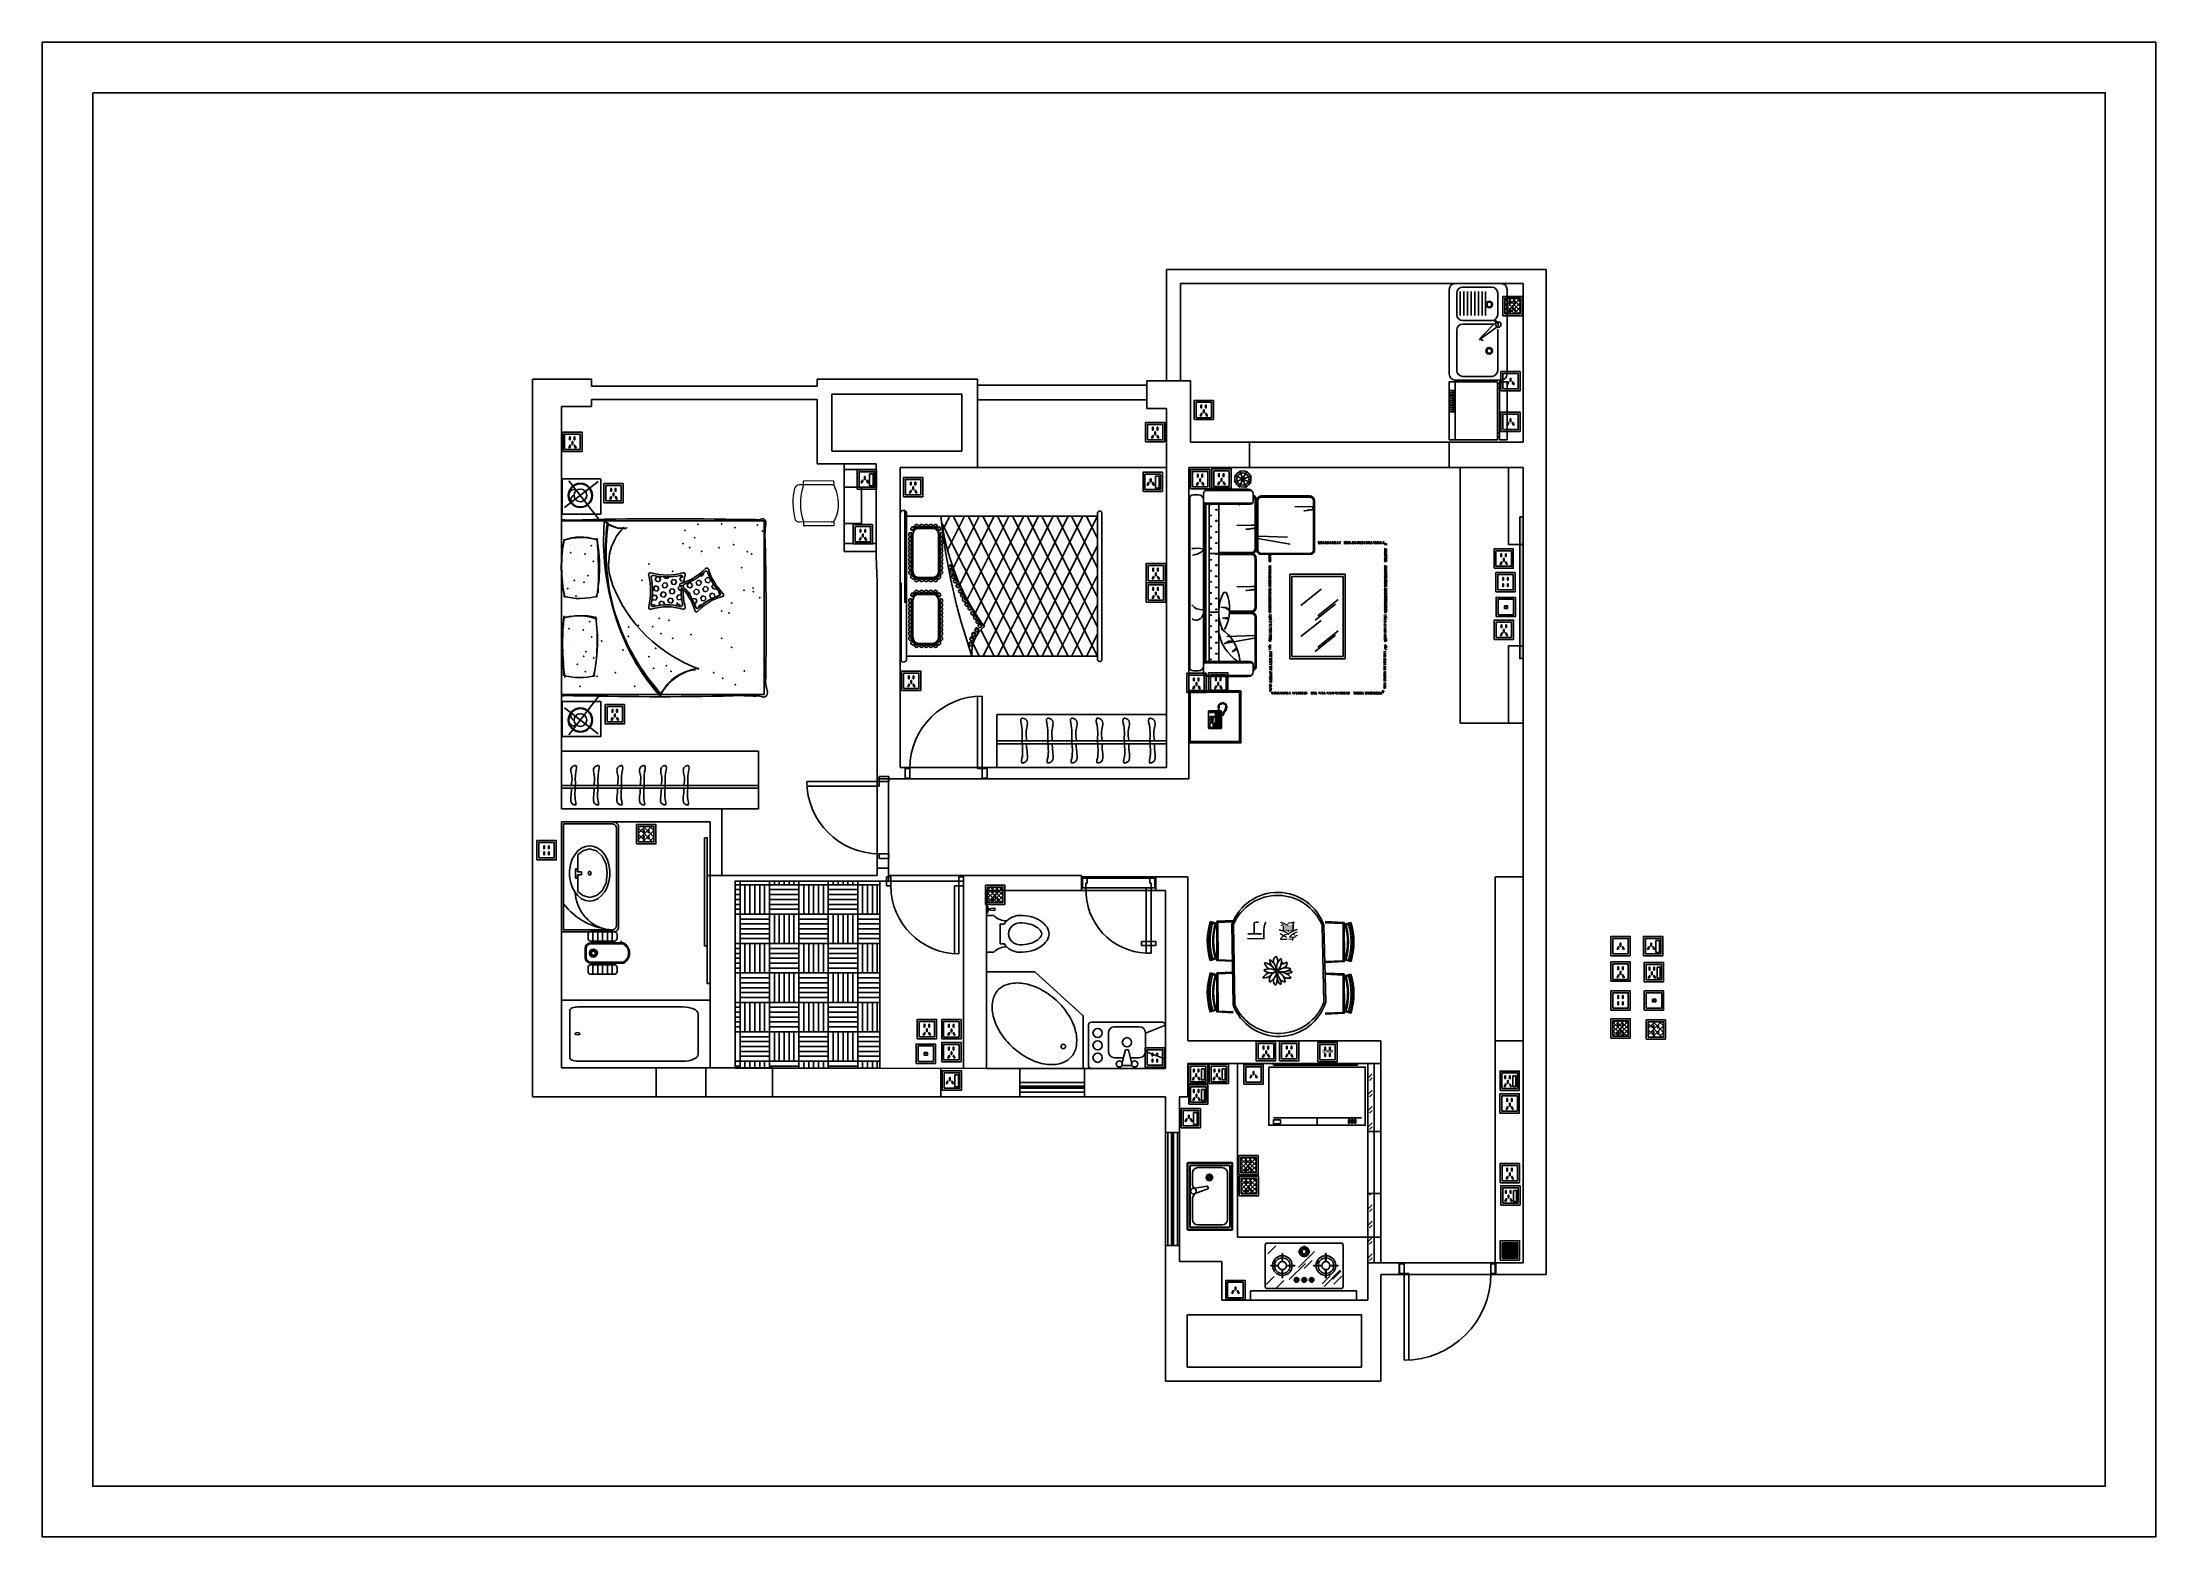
# Model space of a CAD drawing. Header units: millimetres. Extents: x -1666 to 220555, y -7114 to 28673.
# Drawn here: x 89132 to 111036, y -4928 to 10561 of the extents above; entities that cross this region are included whole.
import ezdxf

# ---------------------------------------------------------------- set-up
doc = ezdxf.new("R2010")
doc.units = ezdxf.units.MM
doc.header["$LTSCALE"] = 80
for name, color, linetype in [('0-FRAME', 7, 'Continuous'), ('1', 1, 'Continuous'), ('2', 2, 'Continuous'), ('4', 4, 'Continuous'), ('8', 8, 'Continuous'), ('9', 9, 'Continuous'), ('DIM', 4, 'Continuous'), ('DOOR', 1, 'Continuous'), ('F', 2, 'Continuous'), ('FITTING', 8, 'Continuous'), ('FUR', 4, 'Continuous'), ('J', 2, 'Continuous'), ('LAYER4', 4, 'Continuous'), ('LAYER5', 7, 'Continuous'), ('LAYER8', 8, 'Continuous'), ('O', 4, 'Continuous'), ('ruan', 7, 'Continuous'), ('SOLID', 9, 'Continuous'), ('TT', 3, 'Continuous'), ('XG', 9, 'Continuous'), ('XX', 9, 'Continuous'), ('ZHU', 2, 'Continuous'), ('家具', 7, 'Continuous'), ('家具布置', 9, 'Continuous'), ('物体', 6, 'Continuous'), ('造型', 7, 'Continuous'), ('配景', 3, 'Continuous')]:
    doc.layers.add(name, color=color, linetype=linetype)
doc.styles.add('ATT', font='TXT')
doc.styles.get("Standard").update_dxf_attribs({"font": 'arial.ttf'})

msp = doc.modelspace()

# ---------------------------------------------------------------- texts
at = {"color": 41, "true_color": 0xf4ee51, "insert": (102395.88, 116.043), "char_height": 27.32447, "attachment_point": 1}
msp.add_mtext_dynamic_manual_height_columns('{\\fSimSun|b0|i0|c134|p2;弱电箱}', width=1956.06262, gutter_width=136.622, heights=[0], dxfattribs=at)
at = {"layer": '0-FRAME', "color": 5, "insert": (102154.778, 1271.967), "char_height": 160, "width": 12681.0098, "attachment_point": 1, "rotation": 180}
msp.add_mtext('\\Fsimsun.ttf;餐 厅', dxfattribs=at)

# ---------------------------------------------------------------- blocks, each defined once
blk = doc.blocks.new('A$C641530A2')
at = {"color": 4}
for centre, radius in [((188, 733), 19.9), ((197, 740), 7.95), ((242, 743), 19.9), ((251, 750), 7.95), ((288, 763), 19.9), ((297, 770), 7.95), ((334, 794), 19.9), ((343, 801), 7.95), ((379, 828), 19.9), ((388, 835), 7.95), ((421, 804), 19.9), ((430, 811), 7.95), ((464, 781), 19.9), ((473, 788), 7.95), ((507, 753), 19.9), ((507, 765), 7.95), ((559, 722), 19.9), ((568, 729), 7.95), ((600, 690), 19.9), ((610, 697), 7.95), ((648, 665), 19.9), ((657, 672), 7.95), ((694, 645), 19.9), ((703, 652), 7.95), ((244, 420), 19.9), ((295, 420), 19.9), ((338, 420), 19.9), ((381, 420), 19.9), ((423, 420), 19.9), ((465, 420), 19.9), ((507, 420), 19.9), ((549, 420), 19.9), ((592, 420), 19.9), ((637, 420), 19.9), ((737, 625), 19.9), ((746, 632), 7.95), ((791, 600), 19.9), ((800, 607), 7.95), ((841, 572), 19.9), ((850, 579), 7.95), ((888, 554), 19.9), ((897, 561), 7.95), ((928, 420), 19.9), ((937, 537), 19.9), ((946, 544), 7.95), ((978, 420), 19.9), ((986, 522), 19.9), ((995, 529), 7.95), ((1021, 420), 19.9), ((1065, 420), 19.9), ((1107, 420), 19.9), ((1149, 420), 19.9), ((1190, 420), 19.9), ((1233, 420), 19.9), ((1275, 420), 19.9), ((1321, 420), 19.9), ((172, 366), 19.9), ((172, 317), 19.9), ((172, 269), 19.9), ((172, 220), 19.9), ((183, 366), 7.95), ((183, 316), 7.95), ((183, 269), 7.95), ((183, 220), 7.95), ((199, 399), 19.9), ((208, 391), 7.95), ((244, 409), 7.95), ((295, 409), 7.95), ((338, 409), 7.95), ((381, 409), 7.95), ((424, 409), 7.95), ((465, 409), 7.95), ((507, 409), 7.95), ((550, 409), 7.95), ((592, 409), 7.95), ((638, 409), 7.95), ((697, 399), 19.9), ((689, 391), 7.95), ((725, 366), 19.9), ((713, 366), 7.95), ((725, 317), 19.9), ((713, 316), 7.95), ((725, 269), 19.9), ((713, 269), 7.95), ((725, 220), 19.9), ((713, 220), 7.95), ((855, 366), 19.9), ((855, 317), 19.9), ((855, 269), 19.9), ((855, 220), 19.9), ((867, 366), 7.95), ((867, 316), 7.95), ((867, 269), 7.95), ((867, 220), 7.95), ((883, 399), 19.9), ((891, 391), 7.95), ((928, 409), 7.95), ((979, 409), 7.95), ((1022, 409), 7.95), ((1065, 409), 7.95), ((1107, 409), 7.95), ((1149, 409), 7.95), ((1191, 409), 7.95), ((1233, 409), 7.95), ((1276, 409), 7.95), ((1322, 409), 7.95), ((1381, 399), 19.9), ((1372, 391), 7.95), ((1408, 366), 19.9), ((1397, 366), 7.95), ((1408, 317), 19.9), ((1397, 316), 7.95), ((1408, 269), 19.9), ((1397, 269), 7.95), ((1408, 220), 19.9), ((1397, 220), 7.95), ((172, 168), 19.9), ((183, 168), 7.95), ((199, 130), 19.9), ((208, 138), 7.95), ((244, 108), 19.9), ((244, 120), 7.95), ((295, 108), 19.9), ((295, 120), 7.95), ((338, 108), 19.9), ((338, 120), 7.95), ((381, 108), 19.9), ((381, 120), 7.95), ((423, 108), 19.9), ((424, 120), 7.95), ((465, 108), 19.9), ((465, 120), 7.95), ((507, 108), 19.9), ((507, 120), 7.95), ((549, 108), 19.9), ((550, 120), 7.95), ((592, 108), 19.9), ((592, 120), 7.95), ((637, 108), 19.9), ((638, 120), 7.95), ((697, 130), 19.9), ((689, 138), 7.95), ((725, 168), 19.9), ((713, 168), 7.95), ((855, 168), 19.9), ((867, 168), 7.95), ((883, 130), 19.9), ((891, 138), 7.95), ((928, 108), 19.9), ((928, 120), 7.95), ((978, 108), 19.9), ((979, 120), 7.95), ((1021, 108), 19.9), ((1022, 120), 7.95), ((1065, 108), 19.9), ((1065, 120), 7.95), ((1107, 108), 19.9), ((1107, 120), 7.95), ((1149, 108), 19.9), ((1149, 120), 7.95), ((1190, 108), 19.9), ((1191, 120), 7.95), ((1233, 108), 19.9), ((1233, 120), 7.95), ((1275, 108), 19.9), ((1276, 120), 7.95), ((1321, 108), 19.9), ((1322, 120), 7.95), ((1381, 130), 19.9), ((1372, 138), 7.95), ((1408, 168), 19.9), ((1397, 168), 7.95)]:
    blk.add_circle(centre, radius, dxfattribs=at)
at = {"layer": '家具', "color": 4}
for p, q in [((24, 2090), (1549, 2090)), ((24, 2046), (1549, 2046)), ((1512, 2046), (59, 1316)), ((1207, 2046), (59, 1469)), ((902, 2046), (59, 1623)), ((597, 2046), (59, 1776)), ((292, 2046), (59, 1929)), ((62, 66), (62, 2046)), ((62, 2046), (1514, 1316)), ((367, 2046), (1514, 1469)), ((672, 2046), (1514, 1623)), ((977, 2046), (1514, 1776)), ((1282, 2046), (1514, 1929)), ((1514, 66), (1514, 2046)), ((1512, 1893), (59, 1163)), ((62, 1893), (1514, 1163)), ((1512, 1739), (59, 1010)), ((1512, 1586), (59, 857)), ((62, 1739), (1514, 1010)), ((62, 1586), (1514, 857)), ((62, 1433), (1514, 703)), ((1512, 1433), (379, 864)), ((62, 1280), (1514, 550)), ((62, 1126), (1449, 429)), ((1512, 1280), (509, 776)), ((1512, 1126), (650, 694)), ((62, 973), (335, 836)), ((1512, 973), (804, 618)), ((62, 820), (190, 756)), ((1512, 820), (974, 550)), ((1514, 668), (1161, 491)), ((1514, 515), (1371, 443)), ((194, 342), (194, 187)), ((639, 397), (258, 397)), ((702, 187), (702, 342)), ((878, 342), (878, 187)), ((1323, 397), (941, 397)), ((1386, 187), (1386, 342)), ((9, 10), (821, 10)), ((24, 66), (1549, 66)), ((24, 0), (1549, 0)), ((258, 132), (639, 132)), ((616, 48), (1568, 48)), ((941, 132), (1323, 132))]:
    blk.add_line(p, q, dxfattribs=at)
at = {"layer": '家具', "color": 4, "extrusion": (0, 0, -1)}
for centre, major_axis, start_param, end_param in [((34, 2068), (27.3, 0), 1.945669, 4.337516), ((1539, 2068), (27.3, 0), -1.195924, 1.195924), ((90, 1033), (-334, 0), 3.728039, 4.796284), ((2215, 5440), (-5811, 0), -1.449949, -1.191271), ((1845, 2383), (-2280, 0), -1.425017, -0.865886), ((258, 342), (63.5, 0), 3.141593, 4.712389), ((639, 342), (63.5, 0), -1.570796, 0), ((941, 342), (63.5, 0), 3.141593, 4.712389), ((1323, 342), (63.5, 0), -1.570796, 0), ((42, 33), (-42.2, 0), -1.128282, 1.128282), ((258, 187), (-63.5, 0), 4.712389, 6.283185), ((639, 187), (-63.5, 0), 3.141593, 4.712389), ((941, 187), (-63.5, 0), 4.712389, 6.283185), ((1323, 187), (-63.5, 0), 3.141593, 4.712389), ((1531, 33), (42.2, 0), -1.128282, 1.128282)]:
    blk.add_ellipse(centre, major_axis=major_axis, ratio=0.870069, start_param=start_param, end_param=end_param, dxfattribs=at)
blk = doc.blocks.new('A$C12720CCA')
at = {"color": 6}
for p, q in [((0, 550), (1750, 550)), ((1750, 550), (1750, 0)), ((1750, 275), (0, 275)), ((1750, 245), (0, 245))]:
    blk.add_line(p, q, dxfattribs=at)
for points, knots in [([(116, 275), (116, 277), (118, 310), (137, 381), (85, 486), (191, 526), (154, 390), (172, 278), (149, 144), (172, 65), (167, 49), (165, 44)], [256.949798, 256.949798, 256.949798, 256.949798, 263.372126, 359.428036, 478.655159, 522.640662, 597.66786, 752.004169, 941.88133, 973.527729, 990.309099, 990.309099, 990.309099, 990.309099]), ([(383, 275), (383, 277), (384, 310), (403, 381), (351, 486), (457, 526), (421, 390), (438, 278), (415, 144), (439, 65), (433, 49), (432, 44)], [256.949798, 256.949798, 256.949798, 256.949798, 263.372126, 359.428036, 478.655159, 522.640662, 597.66786, 752.004169, 941.88133, 973.527729, 990.309099, 990.309099, 990.309099, 990.309099]), ([(660, 275), (660, 277), (661, 310), (680, 381), (628, 486), (734, 526), (697, 390), (715, 278), (692, 144), (716, 65), (710, 49), (708, 44)], [256.949798, 256.949798, 256.949798, 256.949798, 263.372126, 359.428036, 478.655159, 522.640662, 597.66786, 752.004169, 941.88133, 973.527729, 990.309099, 990.309099, 990.309099, 990.309099]), ([(926, 275), (926, 277), (927, 310), (946, 381), (894, 486), (1000, 526), (964, 390), (981, 278), (958, 144), (982, 65), (977, 49), (975, 44)], [256.949798, 256.949798, 256.949798, 256.949798, 263.372126, 359.428036, 478.655159, 522.640662, 597.66786, 752.004169, 941.88133, 973.527729, 990.309099, 990.309099, 990.309099, 990.309099]), ([(1175, 275), (1175, 277), (1176, 310), (1195, 381), (1143, 486), (1249, 526), (1213, 390), (1230, 278), (1207, 144), (1231, 65), (1225, 49), (1224, 44)], [256.949798, 256.949798, 256.949798, 256.949798, 263.372126, 359.428036, 478.655159, 522.640662, 597.66786, 752.004169, 941.88133, 973.527729, 990.309099, 990.309099, 990.309099, 990.309099]), ([(1441, 275), (1441, 277), (1442, 310), (1461, 381), (1409, 486), (1515, 526), (1479, 390), (1496, 278), (1474, 144), (1497, 65), (1492, 49), (1490, 44)], [256.949798, 256.949798, 256.949798, 256.949798, 263.372126, 359.428036, 478.655159, 522.640662, 597.66786, 752.004169, 941.88133, 973.527729, 990.309099, 990.309099, 990.309099, 990.309099]), ([(167, 45), (155, 47), (87, 59), (118, 169), (117, 234), (117, 245)], [0, 0, 0, 0, 35.911014, 192.421107, 225.897258, 225.897258, 225.897258, 225.897258]), ([(434, 45), (421, 47), (354, 59), (385, 169), (383, 234), (383, 245)], [0, 0, 0, 0, 35.911014, 192.421107, 225.897258, 225.897258, 225.897258, 225.897258]), ([(711, 45), (698, 47), (630, 59), (662, 169), (660, 234), (660, 245)], [0, 0, 0, 0, 35.911014, 192.421107, 225.897258, 225.897258, 225.897258, 225.897258]), ([(977, 45), (964, 47), (897, 59), (928, 169), (927, 234), (926, 245)], [0, 0, 0, 0, 35.911014, 192.421107, 225.897258, 225.897258, 225.897258, 225.897258]), ([(1226, 45), (1213, 47), (1146, 59), (1177, 169), (1175, 234), (1175, 245)], [0, 0, 0, 0, 35.911014, 192.421107, 225.897258, 225.897258, 225.897258, 225.897258]), ([(1492, 45), (1479, 47), (1412, 59), (1443, 169), (1442, 234), (1441, 245)], [0, 0, 0, 0, 35.911014, 192.421107, 225.897258, 225.897258, 225.897258, 225.897258])]:
    blk.add_open_spline(points, degree=3, knots=knots, dxfattribs=at)
blk = doc.blocks.new('A$C058D1F62')
at = {"layer": 'F'}
blk.add_lwpolyline([(400, 429), (0, 429), (0, 64), (400, 64), (400, 429)], dxfattribs=at)
for radius in [125, 65.9]:
    blk.add_circle((212, 257), radius, dxfattribs=at)
at = {"layer": 'O'}
for p, q in [((330, 409), (12, 0)), ((375, 131), (28, 400))]:
    blk.add_line(p, q, dxfattribs=at)
blk.add_circle((212, 257), 119, dxfattribs=at)
for centre, radius, start, end in [((276, 263), 55, 2.6305, 118.6374), ((252, 209), 57.3, 307.019, 63.3222)]:
    blk.add_arc(centre, radius, start, end, dxfattribs=at)
blk = doc.blocks.new('A$C01A60C66')
at = {"color": 6}
for p, q in [((1979, 1573), (1979, 1573)), ((1991, 1549), (1991, 1549)), ((2006, 1568), (2006, 1568)), ((2025, 1579), (2025, 1579)), ((1966, 1481), (1966, 1481)), ((1996, 1516), (1996, 1516)), ((2002, 1429), (2002, 1429)), ((2031, 1433), (2031, 1433)), ((2047, 1497), (2047, 1497)), ((2058, 1488), (2058, 1488)), ((2077, 1465), (2077, 1465)), ((2078, 1439), (2078, 1439)), ((2003, 729), (2003, 729)), ((2016, 821), (2016, 821)), ((2028, 798), (2028, 798)), ((2033, 764), (2033, 764)), ((2039, 677), (2039, 677)), ((2043, 816), (2043, 816)), ((2062, 828), (2062, 828)), ((2068, 681), (2068, 681)), ((2085, 746), (2085, 746)), ((2095, 736), (2095, 736)), ((2114, 713), (2114, 713)), ((2115, 687), (2115, 687)), ((2040, 544), (2040, 544)), ((1285, 267), (1285, 267))]:
    blk.add_line(p, q, dxfattribs=at)
for centre, radius, start, end in [((102, 1802), 87.6, 165.4071, 187.5831), ((-1109, 1641), 1134, 2.3933, 7.5831), ((46, 1817), 29.5, 94.7733, 165.4071), ((46, 1813), 33.4, 56.2965, 94.7733), ((84, 1870), 35.1, 236.2965, 278.6555), ((157, 1392), 448, 84.1209, 98.6555), ((1018, -33455), 35302, 88.36, 91.3231), ((-479, 1493), 2149, 316.9537, 8.2406), ((-728, 1612), 2425, 318.7884, 5.0163), ((-606, 1512), 2283, 318.5194, 7.5266), ((1507, 1996), 249, 257.0121, 316.8621), ((1485, 2051), 306, 265.7085, 312.0373), ((1090, 1374), 554, 338.3817, 44.1477), ((2061, 2257), 426, 265.6228, 275.3317), ((2132, 1495), 340, 92.2939, 95.3317), ((2118, 1826), 9.11, 341.4668, 92.2939), ((38624, 747), 38612, 178.6026, 180.8363), ((3234, 1347), 1496, 168.5049, 192.1767), ((6337, 1285), 4588, 175.6018, 182.5945), ((1931, 1042), 610, 72.6979, 106.8353), ((1935, 1205), 452, 67.9911, 109.9836), ((833, 1344), 1302, 346.0572, 12.4001), ((418, 1346), 1713, 349.604, 9.7299), ((197, 1710), 1509, 289.6651, 339.0127), ((1939, 1667), 647, 253.9555, 285.3706), ((3612, 582), 1850, 172.2323, 191.4972), ((1957, 268), 573, 75.6122, 109.7856), ((1932, 161), 681, 74.3408, 102.9705), ((-884, 572), 3005, 352.8921, 4.9685), ((-126, 512), 2252, 352.6197, 8.3988), ((3441, 596), 1683, 177.9544, 193.3394), ((617, -265), 571, 27.7087, 80.3683), ((710, -144), 425, 19.9082, 85.2155), ((1940, 803), 603, 255.005, 287.1342), ((105, 47), 107, 162.637, 189.732), ((37, 36), 37.4, 189.732, 290.2501), ((-283, 168), 300, 342.637, 2.8075), ((102, -142), 152, 85.1878, 110.2501), ((141, 1389), 1380, 268.9186, 274.1218), ((1120, 34562), 34560, 268.5413, 271.4314), ((2068, -3215), 3228, 89.5732, 91.5075), ((2061, -408), 426, 84.6683, 94.3772), ((2188, 570), 565, 260.2785, 263.1759), ((2132, 355), 340, 264.6683, 267.7061), ((2118, 24), 9.11, 267.7061, 18.5332), ((2122, 18), 8.98, 263.1759, 345.5645)]:
    blk.add_arc(centre, radius, start, end, dxfattribs=at)
for p in [(103, 1783), (334, 1755), (473, 1792), (717, 1788), (52, 1718), (348, 1579), (805, 1547), (852, 1727), (872, 1588), (265, 1339), (680, 1510), (1224, 1377), (1803, 1406), (1888, 1481), (240, 1104), (730, 1169), (800, 1187), (980, 1301), (1298, 1208), (1859, 1256), (2067, 1123), (79, 1028), (369, 973), (472, 889), (933, 973), (1982, 1047), (397, 870), (1186, 729), (1435, 724), (1905, 695), (369, 513), (792, 645), (1102, 654), (1158, 504), (1439, 627), (1496, 485), (1716, 580), (1820, 620), (1877, 470), (238, 269), (557, 250), (1046, 323), (1178, 295), (1575, 252), (1885, 261), (1969, 336), (1374, 110), (1941, 111)]:
    blk.add_point(p, dxfattribs=at)
at = {"layer": 'F', "color": 6}
for p, q in [((32, 1825), (2132, 1825)), ((32, 25), (32, 1825)), ((2132, 25), (2132, 1825)), ((2132, 25), (32, 25))]:
    blk.add_line(p, q, dxfattribs=at)
for p in [(501, 1547), (754, 1649), (1822, 1566), (162, 1482), (205, 1507), (2039, 1494), (148, 1127), (1898, 1188), (2001, 1207), (143, 1090), (1017, 795), (1120, 813), (1337, 742), (1839, 779), (2056, 707), (472, 607), (980, 607), (999, 266), (1225, 417), (1800, 402), (1904, 421), (332, 128), (463, 194), (1763, 214)]:
    blk.add_point(p, dxfattribs=at)
blk = doc.blocks.new('A$C60A001ED')
at = {"layer": '物体', "color": 252, "rotation": 90}
blk.add_blockref('A$C058D1F62', (429, 1725), dxfattribs=at)
at = {"layer": '物体', "color": 252, "xscale": -1, "rotation": 270}
for name, p in [('A$C01A60C66', (412, 0)), ('A$C058D1F62', (2243, 1725))]:
    blk.add_blockref(name, p, dxfattribs=at)
blk = doc.blocks.new('A$C463B2E4E')
at = {"layer": 'XG'}
h = blk.add_hatch(dxfattribs=at)
h.set_pattern_fill('HEX', color=256, scale=225, angle=80, style=0)
h.set_pattern_definition([(256.16028, (-48909.037, 75060.194), (47.2997, -11.652693), [28.125, -56.25]), (16.16028, (-48909.037, 75060.194), (-13.558322, 46.789088), [28.125, -56.25]), (316.16028, (-48915.764, 75032.886), (33.741378, 35.136395), [28.125, -56.25])])
edge = h.paths.add_edge_path()
edge.add_arc((577, -29), 544, 468.2236, 494.2758, ccw=False)
edge.add_arc((402, 505), 18, 288.2236, 404.7089)
edge.add_arc((785, 885), 522, 197.1882, 224.7089, ccw=False)
edge.add_arc((270, 725), 18, 377.1882, 491.8186)
edge.add_arc((-187, 1236), 667, 290.3642, 311.8186, ccw=False)
edge.add_arc((51, 593), 18, 470.3642, 584.1257)
edge.add_arc((-367, 188), 564, 378.5769, 404.1257, ccw=False)
edge.add_arc((185, 374), 18, 198.5769, 314.2758)
h = blk.add_hatch(dxfattribs=at)
h.set_pattern_fill('HEX', color=256, scale=225, angle=80, style=0)
h.set_pattern_definition([(80, (-61072.58, -60228.484), (-47.973855, 8.459085), [28.125, -56.25]), (200, (-61072.58, -60228.484), (16.661145, -45.77612), [28.125, -56.25]), (140, (-61067.695, -60200.787), (-31.31271, -37.317035), [28.125, -56.25])])
edge = h.paths.add_edge_path()
edge.add_arc((239, 940), 604, 267.61, 282.9367)
edge.add_arc((97, 332), 20, 76.8844, 192.5834)
edge.add_arc((-534, 191), 627, 347.0346, 372.5834)
edge.add_arc((96, 46), 20, 167.0346, 280.7961)
edge.add_arc((239, -702), 741, 79.3417, 100.7961)
edge.add_arc((380, 46), 20, 259.3417, 373.9721)
edge.add_arc((962, 191), 580, 166.4513, 193.9721)
edge.add_arc((379, 331), 20, 346.4513, 462.9367)
at = {"layer": 'FUR'}
for centre, radius, start, end in [((-187, 1236), 649, 287.9029, 314.3306), ((279, 758), 18.2, 14.9288, 133.3903), ((785, 885), 504, 193.9886, 228.0567), ((18, 601), 18, 107.9029, 227.0284), ((-367, 188), 546, 15.5368, 47.0284), ((577, -29), 526, 105.0086, 137.4292), ((437, 497), 18, 285.0086, 48.0567), ((69, 360), 20, 76.7426, 195.8681), ((-534, 191), 607, 344.1319, 15.6235), ((239, 940), 584, 253.7311, 259.4072), ((176, 339), 18, 195.2922, 314.4177), ((239, 940), 584, 269.6754, 286.1517), ((407, 359), 20, 343.1036, 106.1517), ((962, 191), 560, 163.1036, 197.1717), ((69, 19), 20, 164.1319, 283.2574), ((239, -702), 721, 76.8297, 103.2574), ((408, 20), 20, 256.8297, 17.1717)]:
    blk.add_arc(centre, radius, start, end, dxfattribs=at)
at = {"layer": 'FUR', "color": 5}
for centre, radius, start, end in [((-187, 1236), 667, 290.3642, 311.8186), ((270, 727), 17, 11.5067, 137.5001), ((785, 885), 522, 197.1882, 224.7089), ((51, 593), 18, 110.3642, 224.1257), ((-367, 188), 564, 18.5769, 44.1257), ((577, -29), 544, 108.2236, 134.2758), ((402, 505), 18, 288.2236, 44.7089), ((97, 332), 20, 76.8844, 192.5834), ((-534, 191), 627, 347.0346, 12.5834), ((241, 899), 544, 256.8844, 260.5076), ((185, 374), 18, 198.5769, 314.2758), ((239, 940), 604, 267.61, 282.9367), ((379, 331), 20, 346.4513, 102.9367), ((962, 191), 580, 166.4513, 193.9721), ((96, 46), 20, 167.0346, 280.7961), ((239, -702), 741, 79.3417, 100.7961), ((380, 46), 20, 259.3417, 13.9721)]:
    blk.add_arc(centre, radius, start, end, dxfattribs=at)
blk = doc.blocks.new('DR750')
at = {"layer": 'DOOR'}
for p, q in [((50, 0), (50, 750)), ((100, 0), (100, 750)), ((0, -100), (0, 0)), ((50, 0), (0, 0)), ((50, -100), (50, 0)), ((50, 0), (100, 0)), ((850, 0), (800, 0)), ((800, -100), (800, 0)), ((850, -100), (850, 0)), ((0, -100), (50, -100)), ((800, -100), (850, -100))]:
    blk.add_line(p, q, dxfattribs=at)
blk.add_arc((50, 0), 750, 0, 90, dxfattribs=at)
blk = doc.blocks.new('SH16')
at = {"color": 5, "ltscale": 120}
blk.add_circle((-19, 29), 32.7, dxfattribs=at)
for centre, radius, start, end in [((-283, -7), 145, 52.37312, 145.81212), ((-220, 483), 448, 245.85271, 287.58478), ((-198, -193), 223, 96.23954, 145.40931), ((28, 438), 398, 210.05799, 259.21045), ((-259, 10), 237, 12.32184, 103.85147), ((-61, -237), 260, 87.75891, 167.90434), ((-19, 29), 270, 177.54832, 183.74752), ((-19, 29), 270, 151.26346, 156.41639), ((-19, 29), 234, 178.17839, 181.31206), ((-19, 29), 234, 153.48292, 154.8885), ((179, 412), 378, 177.5616, 211.04051), ((-345, 169), 298, 15.92702, 60.63105), ((-19, 29), 270, 122.69888, 129.57637), ((-19, 29), 234, 123.55004, 124.61797), ((-19, 29), 270, 96.08991, 101.69285), ((-19, 29), 234, 99.22084, 100.21651), ((228, 212), 288, 138.79598, 211.58584), ((-274, 249), 322, 324.26685, 28.26532), ((-263, -211), 341, 337.43722, 39.0033), ((328, -136), 377, 94.10212, 149.83091), ((-39, 437), 391, 276.78062, 329.82078), ((256, 285), 368, 227.88082, 281.53895), ((95, -236), 285, 34.43255, 106.73839), ((-19, 29), 270, 72.08473, 76.12933), ((288, 101), 291, 103.49869, 145.7093), ((-223, 481), 452, 315.48436, 347.44981), ((-19, 29), 234, 45.15253, 48.88083), ((-19, 29), 270, 42.51912, 49.65364), ((259, -43), 181, 39.57037, 109.12348), ((260, 221), 202, 254.19657, 313.04522), ((-19, 29), 234, 358.22208, 358.69601), ((-19, 29), 270, 23.15951, 26.0333), ((-19, 29), 270, 354.36261, 357.852), ((-333, 106), 178, 254.16854, 312.47235), ((-336, 151), 337, 273.75139, 333.33939), ((-19, 29), 270, 199.77489, 203.41912), ((-19, 29), 234, 198.90484, 199.33391), ((23, -286), 234, 138.29995, 194.3573), ((-19, 29), 270, 224.84462, 231.68404), ((-414, -26), 382, 303.56018, 355.41766), ((-19, 29), 234, 228.04573, 230.50033), ((-19, 29), 270, 254.29255, 256.39786), ((124, -248), 207, 169.48115, 218.0336), ((-153, -277), 150, 319.0976, 14.93117), ((369, -91), 404, 167.48521, 218.27091), ((-19, 29), 270, 272.63585, 272.7222), ((216, -85), 156, 190.45298, 273.51007), ((-19, 29), 234, 294.08, 298.08984), ((-19, 29), 270, 290.88917, 300.17608), ((-85, -285), 317, 8.45575, 43.76944), ((-19, 29), 234, 325.73031, 333.12383), ((-19, 29), 270, 322.32915, 335.80238)]:
    blk.add_arc(centre, radius, start, end, dxfattribs=at)
blk = doc.blocks.new('A$C539A6B3F')
at = {"layer": '家具布置', "lineweight": 9}
for p, q in [((400, 464), (98, 464)), ((377, 425), (46, 425)), ((377, 39), (46, 39)), ((400, 0), (98, 0))]:
    blk.add_line(p, q, dxfattribs=at)
for centre, radius, start, end in [((139, 444), 50.4, 163.9855, 202.8532), ((98, 456), 7.83, 90, 163.9855), ((400, 456), 7.83, 16.0145, 90), ((359, 444), 50.4, 327.6798, 16.0145), ((633, 232), 652, 166.063, 193.937), ((46, 378), 47, 90, 166.063), ((633, 232), 574, 160.3762, 199.6238), ((377, 378), 47, 24.149, 90), ((51, 232), 403, 335.851, 24.149), ((46, 86), 47, 193.937, 270), ((139, 20), 50.4, 157.1468, 196.0145), ((98, 8), 7.83, 196.0145, 270), ((377, 86), 47, 270, 335.851), ((400, 8), 7.83, 270, 343.9855), ((359, 20), 50.4, 343.9855, 32.3202)]:
    blk.add_arc(centre, radius, start, end, dxfattribs=at)
blk = doc.blocks.new('A$C3BD9318C')
at = {"color": 1}
for p, q in [((101, 221), (109, 222)), ((102, 215), (101, 221)), ((102, 234), (110, 234)), ((102, 227), (102, 234)), ((109, 222), (102, 227)), ((103, 240), (106, 246)), ((110, 234), (103, 240)), ((106, 246), (114, 245)), ((111, 252), (115, 257)), ((114, 245), (111, 252)), ((113, 237), (111, 220)), ((111, 220), (112, 214)), ((123, 249), (113, 237)), ((115, 257), (121, 252)), ((120, 259), (124, 262)), ((121, 252), (120, 259)), ((136, 257), (123, 249)), ((124, 262), (131, 257)), ((130, 266), (135, 267)), ((131, 257), (130, 266)), ((135, 267), (139, 260)), ((152, 258), (136, 257)), ((139, 260), (142, 267)), ((142, 267), (146, 268)), ((146, 268), (148, 260)), ((148, 260), (151, 269)), ((151, 269), (156, 267)), ((167, 251), (152, 258)), ((156, 267), (156, 260)), ((156, 260), (162, 265)), ((162, 265), (166, 263)), ((166, 263), (166, 256)), ((166, 256), (171, 262)), ((179, 240), (167, 251)), ((171, 262), (175, 259)), ((175, 259), (172, 252)), ((172, 252), (179, 255)), ((174, 196), (182, 221)), ((179, 255), (183, 252)), ((183, 252), (179, 245)), ((179, 245), (187, 247)), ((182, 221), (179, 240)), ((189, 242), (182, 235)), ((182, 235), (191, 235)), ((192, 230), (185, 226)), ((185, 226), (193, 224)), ((187, 247), (189, 242)), ((191, 235), (192, 230)), ((193, 224), (192, 217)), ((3, 183), (0, 180)), ((0, 180), (0, 3)), ((0, 3), (3, 0)), ((99, 183), (3, 183)), ((3, 0), (131, 0)), ((13, 59), (13, 12)), ((50, 59), (13, 59)), ((13, 12), (50, 12)), ((22, 125), (14, 125)), ((14, 125), (14, 117)), ((14, 117), (22, 117)), ((22, 111), (14, 111)), ((14, 111), (14, 103)), ((14, 103), (22, 103)), ((22, 96), (14, 96)), ((14, 96), (14, 89)), ((14, 89), (22, 89)), ((22, 82), (14, 82)), ((14, 82), (14, 75)), ((14, 75), (22, 75)), ((15, 174), (28, 174)), ((15, 166), (15, 174)), ((28, 166), (15, 166)), ((22, 117), (22, 125)), ((22, 103), (22, 111)), ((22, 89), (22, 96)), ((22, 75), (22, 82)), ((27, 125), (27, 117)), ((35, 125), (27, 125)), ((27, 117), (35, 117)), ((27, 111), (27, 103)), ((35, 111), (27, 111)), ((27, 103), (35, 103)), ((27, 96), (27, 89)), ((35, 96), (27, 96)), ((27, 89), (35, 89)), ((27, 82), (27, 75)), ((35, 82), (27, 82)), ((27, 75), (35, 75)), ((28, 174), (28, 166)), ((33, 166), (33, 174)), ((33, 174), (46, 174)), ((46, 166), (33, 166)), ((35, 117), (35, 125)), ((35, 103), (35, 111)), ((35, 89), (35, 96)), ((35, 75), (35, 82)), ((40, 125), (40, 117)), ((48, 125), (40, 125)), ((40, 117), (48, 117)), ((40, 111), (40, 103)), ((48, 111), (40, 111)), ((40, 103), (48, 103)), ((40, 96), (40, 89)), ((48, 96), (40, 96)), ((40, 89), (48, 89)), ((40, 82), (40, 75)), ((48, 82), (40, 82)), ((40, 75), (48, 75)), ((46, 174), (46, 166)), ((48, 117), (48, 125)), ((48, 103), (48, 111)), ((48, 89), (48, 96)), ((48, 75), (48, 82)), ((50, 12), (50, 59)), ((51, 166), (51, 174)), ((51, 174), (64, 174)), ((64, 166), (51, 166)), ((54, 53), (54, 57)), ((54, 57), (64, 57)), ((64, 53), (54, 53)), ((54, 45), (54, 49)), ((54, 49), (64, 49)), ((64, 45), (54, 45)), ((54, 37), (54, 41)), ((54, 41), (64, 41)), ((64, 37), (54, 37)), ((54, 30), (54, 33)), ((54, 33), (64, 33)), ((64, 30), (54, 30)), ((54, 22), (54, 26)), ((54, 26), (64, 26)), ((64, 22), (54, 22)), ((54, 18), (64, 18)), ((54, 14), (54, 18)), ((64, 14), (54, 14)), ((66, 125), (55, 125)), ((55, 125), (55, 117)), ((55, 117), (66, 117)), ((64, 174), (64, 166)), ((64, 57), (64, 53)), ((64, 49), (64, 45)), ((64, 41), (64, 37)), ((64, 33), (64, 30)), ((64, 26), (64, 22)), ((64, 18), (64, 14)), ((66, 117), (66, 125)), ((80, 172), (73, 166)), ((73, 166), (73, 10)), ((73, 10), (78, 4)), ((78, 168), (77, 163)), ((77, 163), (89, 152)), ((77, 163), (77, 129)), ((77, 129), (80, 122)), ((77, 48), (80, 54)), ((77, 13), (77, 48)), ((77, 13), (89, 24)), ((78, 8), (77, 13)), ((84, 171), (78, 168)), ((84, 5), (78, 8)), ((78, 4), (117, 4)), ((98, 172), (80, 172)), ((80, 122), (84, 116)), ((80, 54), (84, 60)), ((90, 154), (84, 171)), ((84, 171), (98, 171)), ((84, 116), (85, 107)), ((84, 60), (85, 69)), ((90, 22), (84, 5)), ((84, 5), (114, 5)), ((85, 107), (85, 82)), ((85, 69), (85, 82)), ((89, 152), (90, 154)), ((89, 82), (89, 152)), ((89, 82), (89, 24)), ((89, 24), (90, 22)), ((108, 154), (90, 154)), ((108, 22), (90, 22)), ((98, 178), (101, 191)), ((98, 167), (98, 178)), ((102, 167), (98, 167)), ((101, 191), (104, 204)), ((105, 212), (102, 215)), ((104, 186), (102, 177)), ((102, 177), (102, 167)), ((117, 172), (102, 172)), ((102, 171), (114, 171)), ((131, 183), (103, 183)), ((104, 210), (105, 212)), ((104, 204), (104, 210)), ((107, 198), (104, 186)), ((108, 204), (107, 198)), ((112, 214), (108, 211)), ((108, 211), (108, 204)), ((108, 154), (114, 171)), ((109, 152), (108, 154)), ((109, 24), (108, 22)), ((108, 22), (114, 5)), ((121, 163), (109, 152)), ((109, 82), (109, 152)), ((109, 82), (109, 24)), ((121, 13), (109, 24)), ((114, 116), (113, 107)), ((113, 107), (113, 82)), ((113, 69), (113, 82)), ((114, 60), (113, 69)), ((114, 171), (120, 168)), ((118, 122), (114, 116)), ((118, 54), (114, 60)), ((114, 5), (120, 8)), ((123, 165), (117, 172)), ((117, 4), (123, 10)), ((121, 129), (118, 122)), ((121, 48), (118, 54)), ((120, 168), (121, 163)), ((120, 8), (121, 13)), ((121, 163), (121, 129)), ((121, 13), (121, 48)), ((123, 10), (123, 165)), ((134, 180), (131, 183)), ((131, 0), (134, 3)), ((134, 3), (134, 180)), ((134, 136), (139, 137)), ((141, 133), (134, 132)), ((139, 137), (141, 139)), ((141, 139), (145, 142)), ((144, 135), (141, 133)), ((148, 140), (144, 135)), ((145, 142), (146, 143)), ((146, 146), (150, 154)), ((149, 143), (146, 146)), ((146, 143), (149, 143)), ((152, 140), (148, 140)), ((150, 154), (159, 168)), ((152, 151), (156, 144)), ((159, 149), (152, 151)), ((155, 141), (152, 140)), ((156, 144), (155, 141)), ((157, 160), (161, 152)), ((164, 158), (157, 160)), ((159, 168), (164, 179)), ((161, 152), (159, 149)), ((161, 168), (166, 162)), ((168, 165), (161, 168)), ((164, 179), (166, 179)), ((166, 162), (164, 158)), ((165, 181), (174, 196)), ((166, 179), (165, 181)), ((166, 176), (171, 170)), ((173, 174), (166, 176)), ((171, 170), (168, 165)), ((172, 187), (176, 180)), ((179, 185), (172, 187)), ((176, 180), (173, 174)), ((185, 195), (177, 196)), ((177, 196), (182, 189)), ((182, 189), (179, 185)), ((180, 206), (187, 203)), ((188, 206), (180, 206)), ((185, 217), (190, 212)), ((192, 217), (185, 217)), ((187, 203), (185, 195)), ((190, 212), (188, 206))]:
    blk.add_line(p, q, dxfattribs=at)
blk = doc.blocks.new('A$C55516789')
at = {"layer": '4'}
for p, q in [((0, 876), (0, 0)), ((0, 876), (576, 876)), ((576, 876), (576, 0)), ((0, 0), (576, 0))]:
    blk.add_line(p, q, dxfattribs=at)
at = {"layer": '8'}
for p, q in [((22, 854), (22, 22)), ((22, 854), (554, 854)), ((285, 755), (74, 586)), ((313, 800), (102, 632)), ((554, 854), (554, 22)), ((22, 474), (21, 474)), ((313, 477), (102, 309)), ((461, 646), (250, 478)), ((22, 410), (21, 410)), ((22, 346), (21, 346)), ((22, 283), (21, 283)), ((22, 219), (21, 219)), ((285, 431), (74, 263)), ((461, 323), (250, 154)), ((22, 155), (21, 155)), ((22, 92), (21, 92)), ((22, 22), (554, 22))]:
    blk.add_line(p, q, dxfattribs=at)
blk = doc.blocks.new('DR900')
at = {"layer": 'DOOR'}
for p, q in [((50, 0), (50, 900)), ((100, 0), (100, 900)), ((50, 0), (0, 0)), ((0, -100), (0, 0)), ((50, -100), (50, 0)), ((50, 0), (100, 0)), ((950, -100), (950, 0)), ((1000, 0), (950, 0)), ((1000, -100), (1000, 0)), ((0, -100), (50, -100)), ((950, -100), (1000, -100))]:
    blk.add_line(p, q, dxfattribs=at)
blk.add_arc((50, 0), 900, 0, 90, dxfattribs=at)
blk = doc.blocks.new('A$C440B22B6')
at = {"color": 6}
for p, q in [((0, 0), (0, 609)), ((0, 609), (80, 609)), ((80, 9), (80, 609)), ((80, 577), (100, 577)), ((80, 535), (100, 535)), ((100, 9), (100, 609)), ((100, 609), (600, 609)), ((540, 609), (540, 9)), ((600, 9), (600, 608)), ((600, 318), (540, 318)), ((600, 298), (540, 298)), ((600, 278), (540, 278)), ((600, 258), (540, 258)), ((600, 238), (540, 238)), ((550, 318), (550, 98)), ((560, 318), (560, 98)), ((80, 9), (0, 9)), ((80, 72), (100, 72)), ((80, 30), (100, 30)), ((100, 9), (600, 9)), ((600, 218), (540, 218)), ((600, 198), (540, 198)), ((600, 178), (540, 178)), ((600, 158), (540, 158)), ((600, 138), (540, 138)), ((600, 118), (540, 118)), ((600, 98), (540, 98))]:
    blk.add_line(p, q, dxfattribs=at)
blk = doc.blocks.new('P15TOI07')
at = {"color": 0, "linetype": 'ByBlock'}
for p, q in [((13, 286), (0, 292)), ((0, 216), (0, 292)), ((0, 216), (13, 222)), ((13, 222), (13, 286)), ((13, 260), (76, 267)), ((76, 241), (13, 248)), ((0, -190), (0, 190)), ((76, 190), (0, 190)), ((140, 102), (140, -102)), ((140, 102), (182, 102)), ((0, -190), (76, -190)), ((140, -102), (182, -102))]:
    blk.add_line(p, q, dxfattribs=at)
for points in [[(343, -190, 0.063415), (465, -175, 0.076468), (558, -135, 0.107136), (627, -68, 0.147373), (648, 0, 0.147373), (627, 68, 0.107136), (558, 135, 0.076468), (465, 175, 0.063415), (343, 190, 0.063415)], [(343, -114, 0.063415), (446, -101, 0.076468), (518, -70, 0.107136), (564, -26, 0.147373), (572, 0, 0.147373), (564, 26, 0.107136), (518, 70, 0.076468), (446, 101, 0.063415), (343, 114, 0.063415)]]:
    blk.add_lwpolyline(points, format="xyb", dxfattribs=at)
for centre, radius, start, end in [((76, 254), 12.7, 270, 90), ((203, 307), 172, 222.5104, 271.6622), ((343, 0), 190, 90, 147.769), ((343, 0), 114, 90, 270), ((203, -307), 172, 88.3378, 137.4896), ((343, 0), 190, 212.231, 270)]:
    blk.add_arc(centre, radius, start, end, dxfattribs=at)
at = {"color": 0, "linetype": 'ByBlock', "style": 'ATT'}
for tag, p, flags in [('ITEM', (0, -444), 3), ('ROOM_NUMBER', (0, -673), 1)]:
    blk.add_attdef(tag, p, '', height=152, dxfattribs=dict(at, flags=flags))
blk = doc.blocks.new('P15SNK05')
at = {"color": 0, "linetype": 'ByBlock'}
for p, q in [((0, -292.1), (0, 292.1)), ((25.4, 317.5), (355.6, 317.5)), ((381, 292.1), (381, -292.1)), ((25.4, -38.1), (25.4, 38.1)), ((152.4, 12.7), (50.8, 38.1)), ((88.9, 28.575), (88.9, 101.6)), ((139.7, 152.4), (292.1, 152.4)), ((152.4, -12.7), (152.4, 12.7)), ((342.9, 101.6), (342.9, -101.6)), ((50.8, -38.1), (152.4, -12.7)), ((139.7, -152.4), (76.2, -317.5)), ((88.9, -101.6), (88.9, -28.575)), ((292.1, -152.4), (139.7, -152.4)), ((292.1, -152.4), (355.6, -317.5)), ((355.6, -317.5), (25.4, -317.5))]:
    blk.add_line(p, q, dxfattribs=at)
for centre, radius in [((88.9, 241.3), 38.1), ((190.5, 241.3), 38.1), ((292.1, 241.3), 38.1), ((38.1, 63.5), 25.4), ((215.9, 0), 38.1), ((38.1, -63.5), 25.4)]:
    blk.add_circle(centre, radius, dxfattribs=at)
for centre, radius, start, end in [((25.4, 292.1), 25.4, 90, 180), ((355.6, 292.1), 25.4, 0, 90), ((139.7, 101.6), 50.8, 90, 180), ((292.1, 101.6), 50.8, 0, 90), ((139.7, -101.6), 50.8, 180, 270), ((292.1, -101.6), 50.8, 270, 0), ((25.4, -292.1), 25.4, 180, 270), ((355.6, -292.1), 25.4, 270, 0)]:
    blk.add_arc(centre, radius, start, end, dxfattribs=at)
at = {"color": 0, "linetype": 'ByBlock', "style": 'ATT'}
for tag, p, flags in [('ITEM', (0, -558.8), 3), ('ROOM_NUMBER', (0, -787.4), 1)]:
    blk.add_attdef(tag, p, '', height=152.4, dxfattribs=dict(at, flags=flags))
blk = doc.blocks.new('A$C640C6E81')
at = {"color": 253}
for p, q in [((60, 443), (300, 443)), ((80, 344), (80, 443)), ((130, 344), (130, 443)), ((180, 344), (180, 443)), ((230, 344), (230, 443)), ((280, 344), (280, 443)), ((0, 267), (0, 174)), ((10, 267), (10, 174)), ((30, 374), (30, 413)), ((300, 344), (60, 344)), ((60, 327), (395, 327)), ((60, 317), (393, 317)), ((330, 374), (330, 413)), ((30, 30), (30, 69)), ((60, 124), (393, 124)), ((60, 114), (395, 114)), ((60, 99), (300, 99)), ((80, 0), (80, 99)), ((130, 0), (130, 99)), ((180, 0), (180, 99)), ((230, 0), (230, 99)), ((280, 0), (280, 99)), ((330, 30), (330, 69)), ((300, 0), (60, 0))]:
    blk.add_line(p, q, dxfattribs=at)
for radius in [41.5, 31.5, 21.5]:
    blk.add_circle((85, 219), radius, dxfattribs=at)
for centre, radius, start, end in [((60, 413), 30, 90, 180), ((300, 413), 30, 0, 90), ((60, 267), 60, 90, 180), ((60, 267), 50, 90, 180), ((60, 374), 30, 180, 270), ((300, 374), 30, 270, 0), ((340, 220), 110, 298.3589, 61.6411), ((340, 220), 120, 297.1245, 62.8755), ((60, 174), 60, 180, 270), ((60, 174), 50, 180, 270), ((60, 69), 30, 90, 180), ((60, 30), 30, 180, 270), ((300, 69), 30, 0, 90), ((300, 30), 30, 270, 0)]:
    blk.add_arc(centre, radius, start, end, dxfattribs=at)
at = {"color": 5}
blk.add_arc((365, 334), 10, 0, 90, dxfattribs=at)
blk = doc.blocks.new('A$C521207E6')
at = {"color": 3}
for p, q in [((6, 252), (0, 211)), ((25, 293), (6, 252)), ((50, 330), (25, 293)), ((50, 280), (31, 206)), ((94, 367), (50, 330)), ((107, 339), (50, 280)), ((138, 390), (94, 367)), ((189, 381), (107, 339)), ((195, 408), (138, 390)), ((283, 390), (189, 381)), ((258, 417), (195, 408)), ((315, 417), (258, 417)), ((277, 220), (271, 220)), ((271, 220), (271, 216)), ((283, 220), (277, 220)), ((277, 220), (277, 220)), ((384, 381), (283, 390)), ((290, 220), (283, 220)), ((296, 220), (290, 220)), ((290, 220), (290, 220)), ((302, 216), (296, 220)), ((296, 220), (296, 220)), ((371, 408), (315, 417)), ((428, 390), (371, 408)), ((466, 339), (384, 381)), ((478, 367), (428, 390)), ((516, 280), (466, 339)), ((516, 330), (478, 367)), ((548, 293), (516, 330)), ((535, 211), (516, 280)), ((567, 252), (548, 293)), ((573, 211), (567, 252)), ((0, 211), (6, 165)), ((6, 165), (25, 124)), ((25, 124), (50, 87)), ((31, 206), (50, 138)), ((50, 138), (94, 87)), ((50, 87), (94, 55)), ((94, 87), (271, 87)), ((94, 55), (138, 28)), ((138, 28), (195, 9)), ((195, 9), (258, 0)), ((239, 83), (271, 83)), ((239, 60), (239, 83)), ((334, 60), (239, 60)), ((258, 0), (315, 0)), ((271, 216), (264, 211)), ((264, 211), (264, 206)), ((264, 211), (264, 211)), ((264, 206), (271, 202)), ((271, 216), (271, 216)), ((271, 202), (271, 202)), ((271, 202), (271, 197)), ((271, 197), (277, 197)), ((271, 124), (302, 124)), ((271, 83), (271, 124)), ((271, 87), (271, 87)), ((277, 197), (277, 197)), ((277, 197), (283, 197)), ((283, 197), (290, 197)), ((290, 197), (290, 197)), ((290, 197), (296, 197)), ((296, 197), (302, 202)), ((296, 197), (296, 197)), ((302, 211), (302, 216)), ((302, 216), (302, 216)), ((302, 206), (302, 211)), ((302, 211), (302, 211)), ((302, 202), (302, 206)), ((302, 202), (302, 202)), ((302, 124), (302, 83)), ((302, 87), (472, 87)), ((302, 83), (334, 83)), ((315, 0), (371, 9)), ((334, 83), (334, 60)), ((371, 9), (428, 28)), ((428, 28), (478, 55)), ((472, 87), (516, 138)), ((478, 55), (516, 87)), ((516, 138), (535, 211)), ((516, 87), (548, 124)), ((548, 124), (567, 165)), ((567, 165), (573, 211))]:
    blk.add_line(p, q, dxfattribs=at)
blk = doc.blocks.new('A$C67CF4B89')
at = {"layer": '配景', "color": 6}
for points in [[(50, 0), (1090, 0, 0.414214), (1140, 50), (1140, 590), (0, 590), (0, 50, 0.414214)], [(70, 20), (1070, 20, 0.414214), (1120, 70), (1120, 570), (20, 570), (20, 70, 0.414214)]]:
    blk.add_lwpolyline(points, format="xyb", close=True, dxfattribs=at)
at = {"layer": '配景', "color": 4}
for centre, radius, start, end in [((427, 37), 411, 92.7608, 172.1787), ((723, 15), 703, 127.7949, 176.4257)]:
    blk.add_arc(centre, radius, start, end, dxfattribs=at)
at = {"layer": '配景', "color": 252, "rotation": 180}
blk.add_blockref('A$C521207E6', (892, 507), dxfattribs=at)

# ---------------------------------------------------------------- hatches: boundary and pattern name
at = {"true_color": 0xcd2027}
h = msp.add_hatch(dxfattribs=at)
h.set_pattern_fill('ANSI37', color=242, scale=10)
h.set_pattern_definition([(45, (-2591.148, 9122.26), (-22.45064, 22.45064), []), (135, (-2591.148, 9122.26), (-22.45064, -22.45064), [])])
h.paths.add_polyline_path([(104290.296, 7747.334), (104450.296, 7747.334), (104450.296, 7907.334), (104290.296, 7907.334)])
h.paths.add_polyline_path([(104347.625, 7793.522), (104353.776, 7790.064), (104339.688, 7765.001), (104333.536, 7768.459)], flags=16)
h.paths.add_polyline_path([(104341.477, 7848.924), (104341.477, 7877.675), (104348.534, 7877.675), (104348.534, 7848.924)], flags=16)
h.paths.add_polyline_path([(104367.173, 7829.562), (104374.229, 7829.562), (104374.229, 7800.811), (104367.173, 7800.811)], flags=16)
h.paths.add_polyline_path([(104387.626, 7790.064), (104393.777, 7793.522), (104407.866, 7768.459), (104401.714, 7765.001)], flags=16)
h.paths.add_polyline_path([(104389.247, 7848.924), (104389.247, 7877.675), (104396.304, 7877.675), (104396.304, 7848.924)], flags=16)
h = msp.add_hatch(color=242, dxfattribs=at)
h.dxf.hatch_style = 1
h.paths.add_polyline_path([(104478.587, 5643.016), (104444.024, 5643.016), (104444.024, 4173.508), (104478.587, 4173.508)])
h = msp.add_hatch(dxfattribs=at)
h.set_pattern_fill('ANSI37', color=242, scale=15)
h.paths.add_polyline_path([(95471.064, 2433.314), (95311.064, 2433.314), (95311.064, 2273.314), (95471.064, 2273.314)])
h.paths.add_polyline_path([(95362.246, 2398.488), (95369.302, 2398.488), (95369.302, 2369.737), (95362.246, 2369.737)], flags=16)
h.paths.add_polyline_path([(95362.246, 2335.887), (95369.302, 2335.887), (95369.302, 2307.136), (95362.246, 2307.136)], flags=16)
h.paths.add_polyline_path([(95410.015, 2398.488), (95417.072, 2398.488), (95417.072, 2369.737), (95410.015, 2369.737)], flags=16)
h.paths.add_polyline_path([(95410.015, 2335.887), (95417.072, 2335.887), (95417.072, 2307.136), (95410.015, 2307.136)], flags=16)
h = msp.add_hatch(dxfattribs=at)
h.set_pattern_fill('AR-PARQ1', color=242)
h.set_pattern_definition([(90, (50643.6, -304.55), (-304.8, 304.8), [304.8, -304.8]), (90, (50694.4, -304.55), (-304.8, 304.8), [304.8, -304.8]), (90, (50745.2, -304.55), (-304.8, 304.8), [304.8, -304.8]), (90, (50796, -304.55), (-304.8, 304.8), [304.8, -304.8]), (90, (50846.8, -304.55), (-304.8, 304.8), [304.8, -304.8]), (90, (50897.6, -304.55), (-304.8, 304.8), [304.8, -304.8]), (90, (50948.4, -304.55), (-304.8, 304.8), [304.8, -304.8]), (0, (50643.6, 0.25), (304.8, -304.8), [304.8, -304.8]), (0, (50643.6, 51.05), (304.8, -304.8), [304.8, -304.8]), (0, (50643.6, 101.85), (304.8, -304.8), [304.8, -304.8]), (0, (50643.6, 152.65), (304.8, -304.8), [304.8, -304.8]), (0, (50643.6, 203.45), (304.8, -304.8), [304.8, -304.8]), (0, (50643.6, 254.25), (304.8, -304.8), [304.8, -304.8]), (0, (50643.6, 305.05), (304.8, -304.8), [304.8, -304.8])])
h.paths.add_polyline_path([(96313.587, -70.371), (97813.587, -70.371), (97813.587, 1865.452), (96313.587, 1865.452)])
h = msp.add_hatch(dxfattribs=at)
h.set_pattern_fill('ANSI37', color=242, scale=10)
h.set_pattern_definition([(45, (-7952.612, 3019.656), (-22.45064, 22.45064), []), (135, (-7952.612, 3019.656), (-22.45064, -22.45064), [])])
h.paths.add_polyline_path([(98928.832, 1644.729), (99088.832, 1644.729), (99088.832, 1804.729), (98928.832, 1804.729)])
h.paths.add_polyline_path([(98986.161, 1690.918), (98992.312, 1687.46), (98978.224, 1662.397), (98972.072, 1665.855)], flags=16)
h.paths.add_polyline_path([(98980.014, 1746.319), (98980.014, 1775.07), (98987.07, 1775.07), (98987.07, 1746.319)], flags=16)
h.paths.add_polyline_path([(99005.709, 1726.958), (99012.766, 1726.958), (99012.766, 1698.206), (99005.709, 1698.206)], flags=16)
h.paths.add_polyline_path([(99026.162, 1687.46), (99032.314, 1690.918), (99046.402, 1665.855), (99040.25, 1662.397)], flags=16)
h.paths.add_polyline_path([(99027.783, 1746.319), (99027.783, 1775.07), (99034.84, 1775.07), (99034.84, 1746.319)], flags=16)
h = msp.add_hatch(dxfattribs=at)
h.set_pattern_fill('ANSI37', color=242, scale=10)
h.set_pattern_definition([(45, (-1471.595, 1634.77), (-22.45064, 22.45064), []), (135, (-1471.595, 1634.77), (-22.45064, -22.45064), [])])
h.paths.add_polyline_path([(105409.849, 259.842), (105569.849, 259.842), (105569.849, 419.842), (105409.849, 419.842)])
h.paths.add_polyline_path([(105467.178, 306.03), (105473.329, 302.572), (105459.241, 277.509), (105453.09, 280.967)], flags=16)
h.paths.add_polyline_path([(105461.031, 361.432), (105461.031, 390.183), (105468.087, 390.183), (105468.087, 361.432)], flags=16)
h.paths.add_polyline_path([(105486.726, 342.07), (105493.783, 342.07), (105493.783, 313.319), (105486.726, 313.319)], flags=16)
h.paths.add_polyline_path([(105507.179, 302.572), (105513.331, 306.03), (105527.419, 280.967), (105521.267, 277.509)], flags=16)
h.paths.add_polyline_path([(105508.8, 361.432), (105508.8, 390.183), (105515.857, 390.183), (105515.857, 361.432)], flags=16)
h = msp.add_hatch(dxfattribs=at)
h.set_pattern_fill('ANSI37', color=242, scale=15)
h.set_pattern_definition([(45, (10463.9, -2024.464), (-33.67596, 33.67596), []), (135, (10463.9, -2024.464), (-33.67596, -33.67596), [])])
h.paths.add_polyline_path([(105934.964, 408.85), (105774.964, 408.85), (105774.964, 248.85), (105934.964, 248.85)])
h.paths.add_polyline_path([(105826.146, 374.024), (105833.202, 374.024), (105833.202, 345.273), (105826.146, 345.273)], flags=16)
h.paths.add_polyline_path([(105826.146, 311.423), (105833.202, 311.423), (105833.202, 282.672), (105826.146, 282.672)], flags=16)
h.paths.add_polyline_path([(105873.915, 374.024), (105880.972, 374.024), (105880.972, 345.273), (105873.915, 345.273)], flags=16)
h.paths.add_polyline_path([(105873.915, 311.423), (105880.972, 311.423), (105880.972, 282.672), (105873.915, 282.672)], flags=16)
h = msp.add_hatch(dxfattribs=at)
h.set_pattern_fill('GOST_GLASS', color=242, scale=20)
h.set_pattern_definition([(45, (50743.59, -369.55), (169.70563, 0), [100, -140]), (45, (50786.01, -369.55), (169.70563, 0), [40, -200]), (45, (50743.59, -327.12), (169.70563, 0), [40, -200])])
h.paths.add_polyline_path([(102868.587, -2089.548), (102936.087, -2089.548), (102936.087, -1369.548), (102868.587, -1369.548)])
h.paths.add_polyline_path([(103003.587, -729.548), (102936.087, -729.548), (102936.087, -1369.548), (103003.587, -1369.548)])
h.paths.add_polyline_path([(102868.587, -729.548), (102936.087, -729.548), (102936.087, -24.548), (102868.587, -24.548)])
h = msp.add_hatch(dxfattribs=at)
h.set_pattern_fill('ANSI37', color=242, scale=10)
h.set_pattern_definition([(45, (-5327.407, 217.57), (-22.45064, 22.45064), []), (135, (-5327.407, 217.57), (-22.45064, -22.45064), [])])
h.paths.add_polyline_path([(101714.037, -997.356), (101554.037, -997.356), (101554.037, -1157.356), (101714.037, -1157.356)])
h.paths.add_polyline_path([(101611.366, -1111.168), (101617.517, -1114.626), (101603.429, -1139.689), (101597.278, -1136.231)], flags=16)
h.paths.add_polyline_path([(101605.219, -1055.766), (101605.219, -1027.015), (101612.275, -1027.015), (101612.275, -1055.766)], flags=16)
h.paths.add_polyline_path([(101630.914, -1075.128), (101637.971, -1075.128), (101637.971, -1103.879), (101630.914, -1103.879)], flags=16)
h.paths.add_polyline_path([(101651.367, -1114.626), (101657.519, -1111.168), (101671.607, -1136.231), (101665.455, -1139.689)], flags=16)
h.paths.add_polyline_path([(101652.988, -1055.766), (101652.988, -1027.015), (101660.045, -1027.015), (101660.045, -1055.766)], flags=16)
h = msp.add_hatch(dxfattribs=at)
h.set_pattern_fill('ANSI37', color=242, scale=10)
h.set_pattern_definition([(45, (-5325.463, 0), (-22.45064, 22.45064), []), (135, (-5325.463, 0), (-22.45064, -22.45064), [])])
h.paths.add_polyline_path([(101715.981, -1214.927), (101555.981, -1214.927), (101555.981, -1374.927), (101715.981, -1374.927)])
h.paths.add_polyline_path([(101613.309, -1328.739), (101619.461, -1332.197), (101605.372, -1357.259), (101599.221, -1353.802)], flags=16)
h.paths.add_polyline_path([(101607.162, -1273.337), (101607.162, -1244.586), (101614.219, -1244.586), (101614.219, -1273.337)], flags=16)
h.paths.add_polyline_path([(101632.857, -1292.699), (101639.914, -1292.699), (101639.914, -1321.45), (101632.857, -1321.45)], flags=16)
h.paths.add_polyline_path([(101653.31, -1332.197), (101659.462, -1328.739), (101673.55, -1353.802), (101667.399, -1357.259)], flags=16)
h.paths.add_polyline_path([(101654.932, -1273.337), (101654.932, -1244.586), (101661.988, -1244.586), (101661.988, -1273.337)], flags=16)
h = msp.add_hatch(dxfattribs=at)
h.set_pattern_fill('ANSI31', color=242)
h.paths.add_polyline_path([(104422.672, -1881.166), (104262.672, -1881.166), (104262.672, -2041.166), (104422.672, -2041.166)])

# ---------------------------------------------------------------- linework, layer by layer
at = {"color": 2, "true_color": 0xf1eb1f}
for p, q in [((100783.587, 7050.452), (100783.587, 8205.452)), ((104718.587, 8205.452), (100783.587, 8205.452)), ((104718.587, 8205.452), (104718.587, -2209.548)), ((104478.587, 8060.452), (100928.587, 8060.452)), ((100928.587, 8060.452), (100928.587, 7050.452)), ((104478.587, 6415.452), (104478.587, 8060.452)), ((94823.587, 7070.452), (94213.587, 7070.452)), ((94213.587, 7070.452), (94213.587, -369.548)), ((94823.587, 6997.952), (94823.587, 7070.452)), ((98823.587, 7070.452), (97163.587, 7070.452)), ((97163.587, 6997.952), (97163.587, 7070.452)), ((98823.587, 7005.452), (98823.587, 7070.452)), ((100578.587, 6765.452), (100578.587, 7050.452)), ((101033.587, 7050.452), (100578.587, 7050.452)), ((101033.587, 7050.452), (101033.587, 6415.452)), ((97163.587, 6997.952), (94823.587, 6997.952)), ((94823.587, 6785.452), (94823.587, 6857.952)), ((97163.587, 6857.952), (94823.587, 6857.952)), ((97163.587, 6190.452), (97163.587, 6857.952)), ((97315.141, 6913.119), (98661.161, 6913.119)), ((97315.141, 6323.39), (97315.141, 6913.119)), ((98661.161, 6913.119), (98661.161, 6323.39)), ((100578.587, 7005.452), (98823.587, 7005.452)), ((100578.587, 6855.452), (98823.587, 6855.452)), ((98823.587, 6155.452), (98823.587, 6855.452)), ((94513.587, 6785.452), (94513.587, 2615.452)), ((94823.587, 6785.452), (94513.587, 6785.452)), ((100783.587, 6765.452), (100578.587, 6765.452)), ((100783.587, 4355.452), (100783.587, 6765.452)), ((103713.587, 6415.452), (101033.587, 6415.452)), ((101643.587, 6415.452), (101643.587, 6155.452)), ((103713.587, 6415.452), (103713.587, 6155.452)), ((103713.587, 6415.452), (104478.587, 6415.452)), ((97163.587, 6190.452), (97773.587, 6190.452)), ((98661.161, 6323.39), (97315.141, 6323.39)), ((97773.587, 5235.452), (97773.587, 6190.452)), ((98023.587, 3045.452), (98023.587, 6155.452)), ((100783.587, 6155.452), (98823.587, 6155.452)), ((103713.587, 6155.452), (101013.587, 6155.452)), ((101013.587, 6155.452), (101013.587, 2925.452)), ((104478.587, 6155.452), (103713.587, 6155.452)), ((104478.587, -2089.548), (104478.587, 6155.452)), ((97783.587, 4965.452), (97773.587, 5235.452)), ((97783.587, 4965.452), (97783.587, 2925.452)), ((100783.587, 4355.452), (100783.587, 3045.452)), ((97783.587, 2925.452), (97783.587, 1925.452)), ((97903.587, 1865.452), (97903.587, 2925.452)), ((98073.587, 3045.452), (98023.587, 3045.452)), ((98073.587, 2925.452), (98023.587, 2925.452)), ((100783.587, 3045.452), (98073.587, 3045.452)), ((98073.587, 2925.452), (98073.587, 3045.452)), ((101013.587, 2925.452), (98073.587, 2925.452)), ((98923.587, 2925.452), (98923.587, 3045.452)), ((96173.587, 2615.452), (94513.587, 2615.452)), ((94513.587, 2480.452), (94513.587, -69.548)), ((96053.587, 2480.452), (94513.587, 2480.452)), ((97903.587, 2000.452), (97783.587, 2000.452)), ((96053.587, 1925.452), (97783.587, 1925.452)), ((96053.587, 1925.452), (96053.587, -69.548)), ((96313.587, 1865.452), (98678.587, 1865.452)), ((99903.587, 1925.452), (97903.587, 1925.452)), ((98918.587, -74.548), (98918.587, 1770.452)), ((100673.587, 1770.452), (98918.587, 1770.452)), ((99903.587, 1925.452), (99903.587, 1770.452)), ((101003.587, 1910.452), (99903.587, 1910.452)), ((100673.587, 1910.452), (100673.587, 1770.452)), ((100673.587, 1770.452), (100773.587, 1770.452)), ((100773.587, 1770.452), (100773.587, -74.548)), ((101003.587, 210.452), (101003.587, 1910.452)), ((103003.587, 210.452), (101003.587, 210.452)), ((103003.587, 210.452), (103003.587, -2089.548)), ((96008.587, -69.548), (94513.587, -69.548)), ((95493.587, -69.548), (95493.587, -369.548)), ((96008.587, -69.548), (96008.587, -369.548)), ((98918.587, -74.548), (96698.587, -69.548)), ((96698.587, -69.548), (96698.587, -369.548)), ((98443.587, -369.548), (98443.587, -74.548)), ((99263.587, -74.548), (98918.587, -74.548)), ((99263.587, -74.548), (99263.587, -369.548)), ((100773.587, -74.548), (99263.587, -74.548)), ((99933.587, -74.548), (99933.587, -369.548)), ((101003.587, -24.548), (102868.587, -24.548)), ((101003.587, -24.548), (101003.587, -369.548)), ((102868.587, -24.548), (102868.587, -2474.548)), ((96008.587, -369.548), (94213.587, -369.548)), ((98443.587, -369.548), (96008.587, -369.548)), ((99263.587, -369.548), (98443.587, -369.548)), ((100773.587, -369.548), (99263.587, -369.548)), ((100773.587, -369.548), (100773.587, -739.548)), ((101003.587, -369.548), (100918.587, -369.548)), ((100918.587, -739.548), (100918.587, -369.548)), ((100918.587, -739.548), (100773.587, -739.548)), ((100918.587, -2074.548), (100918.587, -739.548)), ((100918.587, -1909.548), (100773.587, -1909.548)), ((101358.587, -2074.548), (100918.587, -2074.548)), ((101358.587, -2474.548), (101358.587, -2074.548)), ((103003.587, -2089.548), (104188.587, -2089.548)), ((103198.587, -2209.548), (103198.587, -2089.548)), ((104188.587, -2089.548), (104478.587, -2089.548)), ((104188.587, -2209.548), (104188.587, -2089.548)), ((104188.587, -2209.548), (103003.587, -2209.548)), ((103003.587, -2209.548), (103003.587, -3314.548)), ((103003.587, -2209.548), (103003.587, -2474.548)), ((104718.587, -2209.548), (104188.587, -2209.548)), ((102868.587, -2474.548), (101358.587, -2474.548)), ((100996.264, -2629.965), (100996.264, -3169.942)), ((100996.264, -2629.965), (102802.997, -2629.965)), ((102802.997, -3169.942), (102802.997, -2629.965)), ((100996.264, -3169.942), (102802.997, -3169.942)), ((103003.587, -3314.548), (100773.587, -3314.548))]:
    msp.add_line(p, q, dxfattribs=at)
at = {"color": 41, "true_color": 0xf4ee51}
for p, q in [((98823.587, 6855.452), (98823.587, 7070.452)), ((98823.587, 6155.452), (98023.587, 6155.452)), ((98073.587, 2925.452), (97783.587, 2925.452)), ((96053.587, 1925.452), (96053.587, 2480.452)), ((96173.587, 1925.452), (96173.587, 2615.452)), ((96313.587, 1865.452), (96313.587, -69.548)), ((98678.587, 1925.452), (98678.587, -74.548)), ((104188.587, 210.452), (104478.587, 210.452)), ((96008.587, -69.548), (96053.587, -69.548)), ((96053.587, -69.548), (96698.587, -69.548)), ((97730.372, -71.872), (97730.371, -72.143)), ((97750.372, -71.917), (97750.371, -72.143)), ((100773.587, -3314.548), (100773.587, -739.548))]:
    msp.add_line(p, q, dxfattribs=at)
for p, q in [((97441.479, 6190.452), (97773.587, 6190.452)), ((97441.479, 5284.779), (97441.479, 6190.452)), ((97773.587, 5994.58), (97773.587, 6190.452)), ((97441.479, 5284.779), (97441.479, 5994.58)), ((97622.903, 5574.919), (97622.903, 5948.638)), ((97773.587, 5284.779), (97441.479, 5284.779)), ((97773.587, 5284.779), (97441.479, 5284.779)), ((101832.45, -1994.923), (101915.666, -1911.707)), ((102212.659, -1915.494), (102207.282, -1915.494)), ((102265.996, -1970.15), (102265.996, -1975.527)), ((101863.909, -2115.409), (101863.909, -2120.786)), ((102056.333, -2261.041), (102222.765, -2094.608)), ((102112.097, -2115.409), (102112.097, -2120.786)), ((102151.828, -2139.114), (102318.26, -1972.682)), ((102212.659, -2028.432), (102207.282, -2028.432)), ((102209.125, -2148.656), (102292.341, -2065.44)), ((102307.844, -2115.409), (102307.844, -2120.786)), ((102417.091, -2333.136), (102583.524, -2166.704)), ((102438.389, -1991.512), (102433.013, -1991.512)), ((102506.22, -2257.935), (102589.436, -2174.719)), ((102561.409, -2115.409), (102561.409, -2120.786)), ((101817.595, -2312.992), (101900.812, -2229.776)), ((101915.212, -2355.401), (101998.429, -2272.185)), ((102397.992, -2305.57), (102481.209, -2222.354)), ((102438.389, -2245.502), (102433.013, -2245.502)), ((102517.892, -2311.932), (102601.108, -2228.715))]:
    msp.add_line(p, q)
at = {"color": 4}
for p, q in [((103828.587, 3505.452), (103828.587, 6155.452)), ((103828.587, 6155.452), (104478.587, 6155.452)), ((104328.587, 5355.452), (104328.587, 6155.452)), ((104478.587, 5355.452), (104328.587, 5355.452)), ((104328.587, 4305.452), (104328.587, 3505.452)), ((104478.587, 4305.452), (104328.587, 4305.452)), ((104478.587, 3505.452), (103828.587, 3505.452)), ((101051.873, -1159.263), (101051.873, -1271.834)), ((101206.028, -1294.823), (101055.291, -1317.885)), ((101358.159, -1102.12), (101109.016, -1102.12)), ((101221.527, -1203.843), (101204.386, -1203.843)), ((101216.497, -1314.993), (101212.428, -1299.058)), ((101227.446, -1197.925), (101227.446, -1180.784)), ((101227.446, -1209.761), (101227.446, -1226.902)), ((101233.364, -1203.843), (101250.505, -1203.843)), ((101415.302, -1639.834), (101415.302, -1159.263)), ((101051.873, -1427.263), (101051.873, -1639.834)), ((101070.079, -1375.607), (101212.976, -1321.753)), ((101415.302, -1639.834), (101415.302, -1427.263)), ((101109.016, -1696.977), (101358.159, -1696.977))]:
    msp.add_line(p, q, dxfattribs=at)
at = {"linetype": 'ByBlock'}
for p, q in [((97441.479, 5948.638), (97622.903, 5948.638)), ((97441.479, 5574.919), (97622.903, 5574.919))]:
    msp.add_line(p, q, dxfattribs=at)
at = {"color": 6}
for p, q in [((94513.587, 3215.452), (96553.587, 3215.452)), ((96553.587, 3215.452), (96553.587, 2615.452)), ((96553.587, 2857.452), (94513.587, 2857.452)), ((96553.587, 2831.052), (94513.587, 2831.052)), ((96553.587, 2615.452), (96053.587, 2615.452))]:
    msp.add_line(p, q, dxfattribs=at)
at = {"color": 3}
for p, q in [((104188.587, -2089.548, 2850), (104188.587, 1910.452, 2850)), ((104188.587, 1910.452, 2850), (104478.587, 1910.452)), ((101518.587, -1824.548), (101518.587, -24.548)), ((102868.587, -2089.548), (102868.587, -24.548)), ((102868.587, -24.548), (103003.587, -24.548)), ((102936.087, -2089.548), (102936.087, -24.548)), ((103003.587, -24.548), (103003.587, -2089.548)), ((99263.587, -219.548, 807.4), (99933.587, -219.548)), ((99263.587, -319.548, 807.4), (99933.587, -319.548)), ((102343.587, -664.217), (102343.587, -585.57)), ((100796.087, -1909.548), (100796.087, -739.548)), ((100836.087, -1909.548), (100836.087, -739.548)), ((100846.087, -1909.548), (100846.087, -739.548)), ((100856.087, -1909.548), (100856.087, -739.548)), ((100896.087, -1909.548), (100896.087, -739.548)), ((102868.587, -729.548), (103003.587, -729.548)), ((102868.587, -1369.548), (103003.587, -1369.548)), ((102868.587, -1824.548), (101518.587, -1824.548)), ((102868.587, -1824.548), (103003.587, -1824.548)), ((103003.587, -1824.548), (103003.587, -2089.548)), ((103003.587, -2089.548), (102868.587, -2089.548))]:
    msp.add_line(p, q, dxfattribs=at)
at = {"color": 5, "ltscale": 120}
for p, q in [((101244.228, 1434.564), (101287.487, 1422.167)), ((101473.011, 1445.406), (101316.218, 1437.976)), ((101317.355, 1051.177), (101316.218, 1437.976)), ((102426.732, 1436.066), (102615.932, 1427.1)), ((102614.796, 1040.302), (102615.932, 1427.1)), ((102687.922, 1423.688), (102644.664, 1411.292)), ((101244.228, 901.564), (101287.487, 889.167)), ((101245.346, 1054.166), (101288.531, 1066.816)), ((101473.011, 912.406), (101316.218, 904.976)), ((101317.355, 518.177), (101316.218, 904.976)), ((101317.355, 1051.177), (101473.011, 1044.717)), ((102614.796, 1040.302), (102426.732, 1032.497)), ((102426.732, 901.066), (102615.932, 892.1)), ((102614.796, 505.302), (102615.932, 892.1)), ((102686.805, 1043.29), (102643.619, 1055.941)), ((102687.922, 888.688), (102644.664, 876.292)), ((101245.346, 521.166), (101288.531, 533.816)), ((101317.355, 518.177), (101473.011, 511.717)), ((102614.796, 505.302), (102426.732, 497.497)), ((102686.805, 508.29), (102643.619, 520.941))]:
    msp.add_line(p, q, dxfattribs=at)
at = {"color": 5, "linetype": 'Continuous', "ltscale": 120}
for p, q in [((101473.011, 585.666), (101461.011, 1419.793)), ((102414.732, 1408.917), (102433.732, 612.79))]:
    msp.add_line(p, q, dxfattribs=at)
at = {"color": 4, "linetype": 'Continuous', "ltscale": 120}
for p, q in [((101491.011, 585.666), (101479.011, 1419.793)), ((102396.732, 1408.917), (102415.732, 612.79))]:
    msp.add_line(p, q, dxfattribs=at)
at = {"color": 0, "linetype": 'ByBlock'}
for p, q in [((98918.587, 926.361), (99418.587, 926.361)), ((98918.587, -74.548), (98918.587, 926.361)), ((99918.587, 470.906), (99418.587, 926.361)), ((94513.587, 632.785), (94513.587, -69.548)), ((94513.587, 632.785), (96053.587, 632.785)), ((94600.506, 35.452), (94600.506, 527.785)), ((94680.506, 562.785), (95768.506, 562.785)), ((95928.506, 492.785), (95928.506, 70.452)), ((96053.587, 632.785), (96053.587, -69.548)), ((99918.587, -74.548), (99918.587, 470.906)), ((95768.506, 0.452), (94680.506, 0.452)), ((94513.587, -69.548), (96053.587, -69.548, 2850)), ((98918.587, -74.548), (99918.587, -74.548))]:
    msp.add_line(p, q, dxfattribs=at)
at = {"color": 3, "lineweight": -3}
for p, q in [((99263.587, -259.548, 807.4), (99933.587, -259.548)), ((99263.587, -269.548, 807.4), (99933.587, -269.548)), ((99263.587, -279.548, 807.4), (99933.587, -279.548))]:
    msp.add_line(p, q, dxfattribs=at)
at = {"ltscale": 0.18}
for p, q in [((102180.544, -1970.15), (102153.288, -1970.15)), ((102153.288, -1975.527), (102153.288, -1970.15)), ((102207.282, -1943.412), (102207.282, -1915.494)), ((102212.659, -1943.412), (102212.659, -1915.494)), ((102239.397, -1970.15), (102265.996, -1970.15)), ((101935.926, -2115.409), (101863.909, -2115.409)), ((101935.926, -2120.786), (101863.909, -2120.786)), ((101981.552, -1991.512), (101986.928, -1991.512)), ((101981.552, -2069.784), (101981.552, -1991.512)), ((101981.552, -2166.411), (101981.552, -2245.502)), ((101986.928, -2069.784), (101986.928, -1991.512)), ((101986.928, -2166.411), (101986.928, -2245.502)), ((102032.553, -2115.409), (102112.097, -2115.409)), ((102032.553, -2120.786), (102112.097, -2120.786)), ((102180.544, -1975.527), (102153.288, -1975.527)), ((102207.282, -2002.265), (102207.282, -2028.432)), ((102212.659, -2002.265), (102212.659, -2028.432)), ((102239.397, -1975.527), (102265.996, -1975.527)), ((102387.387, -2115.409), (102307.844, -2115.409)), ((102387.387, -2120.786), (102307.844, -2120.786)), ((102433.013, -2069.784), (102433.013, -1991.512)), ((102433.013, -2166.411), (102433.013, -2245.502)), ((102438.389, -2069.784), (102438.389, -1991.512)), ((102438.389, -2166.411), (102438.389, -2245.502)), ((102484.015, -2115.409), (102561.409, -2115.409)), ((102484.015, -2120.786), (102561.409, -2120.786)), ((101981.552, -2245.502), (101986.928, -2245.502)), ((102127.863, -2249.76), (102127.863, -2282.816)), ((102136.465, -2249.76), (102136.465, -2282.816)), ((102206.725, -2249.76), (102206.725, -2282.816)), ((102215.328, -2249.76), (102215.328, -2282.816)), ((102283.475, -2249.76), (102283.475, -2282.816)), ((102292.078, -2249.76), (102292.078, -2282.816))]:
    msp.add_line(p, q, dxfattribs=at)
at = {"color": 41, "true_color": 0xf4ee51}
for points in [[(89131.914, 10561.061), (111035.791, 10561.061), (111035.791, -4928.109), (89131.914, -4928.109)], [(89131.914, 10561.061), (111035.791, 10561.061), (111035.791, -4928.109), (89131.914, -4928.109)], [(89654.499, 10038.476), (110513.206, 10038.476), (110513.206, -4405.524), (89654.499, -4405.524)], [(89654.499, 10038.476), (110513.206, 10038.476), (110513.206, -4405.524), (89654.499, -4405.524)], [(104270.296, 7727.334), (104470.296, 7727.334), (104470.296, 7927.334), (104270.296, 7927.334)], [(104290.296, 7747.334), (104450.296, 7747.334), (104450.296, 7907.334), (104290.296, 7907.334)], [(104353.776, 7790.064), (104347.625, 7793.522), (104333.536, 7768.459), (104339.688, 7765.001)], [(104341.477, 7877.675), (104348.534, 7877.675), (104348.534, 7848.924), (104341.477, 7848.924)], [(104367.173, 7829.562), (104374.229, 7829.562), (104374.229, 7800.811), (104367.173, 7800.811)], [(104387.626, 7790.064), (104393.777, 7793.522), (104407.866, 7768.459), (104401.714, 7765.001)], [(104389.247, 7877.675), (104396.304, 7877.675), (104396.304, 7848.924), (104389.247, 7848.924)], [(104248.664, 6947.94), (104448.664, 6947.94), (104448.664, 7147.94), (104248.664, 7147.94)], [(104268.664, 6967.94), (104428.664, 6967.94), (104428.664, 7127.94), (104268.664, 7127.94)], [(104332.144, 7038.009), (104325.993, 7041.467), (104311.904, 7016.404), (104318.056, 7012.946)], [(104345.541, 7077.507), (104352.598, 7077.507), (104352.598, 7048.755), (104345.541, 7048.755)], [(104365.994, 7038.009), (104372.146, 7041.467), (104386.234, 7016.404), (104380.082, 7012.946)], [(101069.365, 6649.809), (101269.365, 6649.809), (101269.365, 6849.809), (101069.365, 6849.809)], [(101089.365, 6669.809), (101249.365, 6669.809), (101249.365, 6829.809), (101089.365, 6829.809)], [(101140.546, 6800.151), (101147.603, 6800.151), (101147.603, 6771.4), (101140.546, 6771.4)], [(101188.316, 6800.151), (101195.372, 6800.151), (101195.372, 6771.4), (101188.316, 6771.4)], [(100566.079, 6420.47), (100766.079, 6420.47), (100766.079, 6620.47), (100566.079, 6620.47)], [(100586.079, 6440.47), (100746.079, 6440.47), (100746.079, 6600.47), (100586.079, 6600.47)], [(101152.845, 6712.54), (101146.693, 6715.998), (101132.605, 6690.935), (101138.756, 6687.477)], [(101166.241, 6752.038), (101173.298, 6752.038), (101173.298, 6723.287), (101166.241, 6723.287)], [(101186.694, 6712.54), (101192.846, 6715.998), (101206.934, 6690.935), (101200.783, 6687.477)], [(104248.664, 6527.61), (104448.664, 6527.61), (104448.664, 6727.61), (104248.664, 6727.61)], [(104268.664, 6547.61), (104428.664, 6547.61), (104428.664, 6707.61), (104268.664, 6707.61)], [(104332.144, 6617.679), (104325.993, 6621.137), (104311.904, 6596.074), (104318.056, 6592.616)], [(104345.541, 6657.177), (104352.598, 6657.177), (104352.598, 6628.426), (104345.541, 6628.426)], [(104365.994, 6617.679), (104372.146, 6621.137), (104386.234, 6596.074), (104380.082, 6592.616)], [(94526.01, 6319.806), (94726.01, 6319.806), (94726.01, 6519.806), (94526.01, 6519.806)], [(94546.01, 6339.806), (94706.01, 6339.806), (94706.01, 6499.806), (94546.01, 6499.806)], [(94609.49, 6382.537), (94603.338, 6385.995), (94589.25, 6360.932), (94595.401, 6357.474)], [(94597.191, 6470.148), (94604.248, 6470.148), (94604.248, 6441.396), (94597.191, 6441.396)], [(94622.886, 6422.035), (94629.943, 6422.035), (94629.943, 6393.283), (94622.886, 6393.283)], [(94643.339, 6382.537), (94649.491, 6385.995), (94663.579, 6360.932), (94657.428, 6357.474)], [(94644.961, 6470.148), (94652.018, 6470.148), (94652.018, 6441.396), (94644.961, 6441.396)], [(100649.559, 6483.2), (100643.408, 6486.658), (100629.319, 6461.595), (100635.471, 6458.137)], [(100637.26, 6570.811), (100644.317, 6570.811), (100644.317, 6542.06), (100637.26, 6542.06)], [(100662.956, 6522.698), (100670.012, 6522.698), (100670.012, 6493.947), (100662.956, 6493.947)], [(100683.409, 6483.2), (100689.56, 6486.658), (100703.649, 6461.595), (100697.497, 6458.137)], [(100685.03, 6570.811), (100692.087, 6570.811), (100692.087, 6542.06), (100685.03, 6542.06)], [(101032.21, 5933.508), (101232.21, 5933.508), (101232.21, 6133.508), (101032.21, 6133.508)], [(101252.317, 5938.416), (101452.317, 5938.416), (101452.317, 6138.416), (101252.317, 6138.416)], [(94951.882, 5786.749), (95151.882, 5786.749), (95151.882, 5986.749), (94951.882, 5986.749)], [(94971.882, 5806.749), (95131.882, 5806.749), (95131.882, 5966.749), (94971.882, 5966.749)], [(95023.064, 5937.09), (95030.12, 5937.09), (95030.12, 5908.339), (95023.064, 5908.339)], [(95070.833, 5937.09), (95077.89, 5937.09), (95077.89, 5908.339), (95070.833, 5908.339)], [(97577.618, 5929.301), (97777.618, 5929.301), (97777.618, 6129.301), (97577.618, 6129.301)], [(97597.618, 5949.301), (97757.618, 5949.301), (97757.618, 6109.301), (97597.618, 6109.301)], [(97639.452, 6019.37), (97633.3, 6022.827), (97619.212, 5997.765), (97625.364, 5994.307)], [(97652.848, 6058.867), (97659.905, 6058.867), (97659.905, 6030.116), (97652.848, 6030.116)], [(97673.302, 6019.37), (97679.453, 6022.827), (97693.541, 5997.765), (97687.39, 5994.307)], [(97706.311, 6087.752), (97744.966, 6087.752), (97744.966, 5964.142), (97706.311, 5964.142)], [(98057.802, 5851.094), (98257.802, 5851.094), (98257.802, 6051.094), (98057.802, 6051.094)], [(98077.802, 5871.094), (98237.802, 5871.094), (98237.802, 6031.094), (98077.802, 6031.094)], [(98141.282, 5913.824), (98135.131, 5917.282), (98121.042, 5892.219), (98127.194, 5888.761)], [(98128.984, 6001.435), (98136.04, 6001.435), (98136.04, 5972.684), (98128.984, 5972.684)], [(98154.679, 5953.322), (98161.736, 5953.322), (98161.736, 5924.571), (98154.679, 5924.571)], [(98175.132, 5913.824), (98181.284, 5917.282), (98195.372, 5892.219), (98189.22, 5888.761)], [(98176.753, 6001.435), (98183.81, 6001.435), (98183.81, 5972.684), (98176.753, 5972.684)], [(100540.547, 5905.229), (100740.547, 5905.229), (100740.547, 6105.229), (100540.547, 6105.229)], [(100560.547, 5925.229), (100720.547, 5925.229), (100720.547, 6085.229), (100560.547, 6085.229)], [(100602.38, 5995.298), (100596.229, 5998.756), (100582.141, 5973.693), (100588.292, 5970.235)], [(100615.777, 6034.795), (100622.834, 6034.795), (100622.834, 6006.044), (100615.777, 6006.044)], [(100636.23, 5995.298), (100642.382, 5998.756), (100656.47, 5973.693), (100650.318, 5970.235)], [(100669.24, 6063.681), (100707.894, 6063.681), (100707.894, 5940.07), (100669.24, 5940.07)], [(101052.21, 5953.508), (101212.21, 5953.508), (101212.21, 6113.508), (101052.21, 6113.508)], [(101115.69, 5996.239), (101109.538, 5999.697), (101095.45, 5974.634), (101101.602, 5971.176)], [(101103.391, 6083.849), (101110.448, 6083.849), (101110.448, 6055.098), (101103.391, 6055.098)], [(101129.086, 6035.737), (101136.143, 6035.737), (101136.143, 6006.985), (101129.086, 6006.985)], [(101149.54, 5996.239), (101155.691, 5999.697), (101169.779, 5974.634), (101163.628, 5971.176)], [(101151.161, 6083.849), (101158.218, 6083.849), (101158.218, 6055.098), (101151.161, 6055.098)], [(101272.317, 5958.416), (101432.317, 5958.416), (101432.317, 6118.416), (101272.317, 6118.416)], [(101335.797, 6001.147), (101329.646, 6004.605), (101315.557, 5979.542), (101321.709, 5976.084)], [(101323.498, 6088.758), (101330.555, 6088.758), (101330.555, 6060.007), (101323.498, 6060.007)], [(101349.194, 6040.645), (101356.25, 6040.645), (101356.25, 6011.894), (101349.194, 6011.894)], [(101369.647, 6001.147), (101375.798, 6004.605), (101389.887, 5979.542), (101383.735, 5976.084)], [(101371.268, 6088.758), (101378.325, 6088.758), (101378.325, 6060.007), (101371.268, 6060.007)], [(95035.362, 5849.479), (95029.211, 5852.937), (95015.123, 5827.874), (95021.274, 5824.416)], [(95048.759, 5888.977), (95055.816, 5888.977), (95055.816, 5860.226), (95048.759, 5860.226)], [(95069.212, 5849.479), (95075.364, 5852.937), (95089.452, 5827.874), (95083.3, 5824.416)], [(97537.08, 5362.332), (97737.08, 5362.332), (97737.08, 5562.332), (97537.08, 5562.332)], [(97557.08, 5382.332), (97717.08, 5382.332), (97717.08, 5542.332), (97557.08, 5542.332)], [(97608.261, 5512.673), (97615.318, 5512.673), (97615.318, 5483.922), (97608.261, 5483.922)], [(97656.031, 5512.673), (97663.088, 5512.673), (97663.088, 5483.922), (97656.031, 5483.922)], [(104444.024, 5643.016), (104478.587, 5643.016), (104478.587, 4173.508), (104444.024, 4173.508)], [(97620.56, 5425.063), (97614.408, 5428.521), (97600.32, 5403.458), (97606.471, 5400)], [(97633.956, 5464.56), (97641.013, 5464.56), (97641.013, 5435.809), (97633.956, 5435.809)], [(97654.409, 5425.063), (97660.561, 5428.521), (97674.649, 5403.458), (97668.498, 5400)], [(104177.636, 5109.723), (104377.636, 5109.723), (104377.636, 5309.723), (104177.636, 5309.723)], [(104197.636, 5129.723), (104357.636, 5129.723), (104357.636, 5289.723), (104197.636, 5289.723)], [(104248.818, 5260.064), (104255.874, 5260.064), (104255.874, 5231.313), (104248.818, 5231.313)], [(104296.587, 5260.064), (104303.644, 5260.064), (104303.644, 5231.313), (104296.587, 5231.313)], [(100571.831, 4959.192), (100771.831, 4959.192), (100771.831, 5159.192), (100571.831, 5159.192)], [(100591.831, 4979.192), (100751.831, 4979.192), (100751.831, 5139.192), (100591.831, 5139.192)], [(100643.012, 5109.533), (100650.069, 5109.533), (100650.069, 5080.782), (100643.012, 5080.782)], [(100668.708, 5061.42), (100675.764, 5061.42), (100675.764, 5032.669), (100668.708, 5032.669)], [(100690.782, 5109.533), (100697.839, 5109.533), (100697.839, 5080.782), (100690.782, 5080.782)], [(104196.877, 4864.635), (104396.877, 4864.635), (104396.877, 5064.635), (104196.877, 5064.635)], [(104216.877, 4884.635), (104376.877, 4884.635), (104376.877, 5044.635), (104216.877, 5044.635)], [(104261.116, 5172.453), (104254.965, 5175.911), (104240.876, 5150.848), (104247.028, 5147.391)], [(104274.513, 5211.951), (104281.57, 5211.951), (104281.57, 5183.2), (104274.513, 5183.2)], [(104294.966, 5172.453), (104301.118, 5175.911), (104315.206, 5150.848), (104309.054, 5147.391)], [(100571.831, 4759.192), (100771.831, 4759.192), (100771.831, 4959.192), (100571.831, 4959.192)], [(100591.831, 4779.192), (100751.831, 4779.192), (100751.831, 4939.192), (100591.831, 4939.192)], [(100655.311, 5021.922), (100649.16, 5025.38), (100635.071, 5000.317), (100641.223, 4996.859)], [(100655.311, 4821.922), (100649.16, 4825.38), (100635.071, 4800.317), (100641.223, 4796.859)], [(100643.012, 4909.533), (100650.069, 4909.533), (100650.069, 4880.782), (100643.012, 4880.782)], [(100668.708, 4861.42), (100675.764, 4861.42), (100675.764, 4832.669), (100668.708, 4832.669)], [(100689.161, 5021.922), (100695.312, 5025.38), (100709.401, 5000.317), (100703.249, 4996.859)], [(100689.161, 4821.922), (100695.312, 4825.38), (100709.401, 4800.317), (100703.249, 4796.859)], [(100690.782, 4909.533), (100697.839, 4909.533), (100697.839, 4880.782), (100690.782, 4880.782)], [(104268.059, 5014.976), (104275.116, 5014.976), (104275.116, 4986.225), (104268.059, 4986.225)], [(104268.059, 4949.196), (104275.116, 4949.196), (104275.116, 4920.445), (104268.059, 4920.445)], [(104315.828, 5014.976), (104322.885, 5014.976), (104322.885, 4986.225), (104315.828, 4986.225)], [(104315.828, 4949.196), (104322.885, 4949.196), (104322.885, 4920.445), (104315.828, 4920.445)], [(104199.873, 4607.936), (104399.873, 4607.936), (104399.873, 4807.936), (104199.873, 4807.936)], [(104219.873, 4627.936), (104379.873, 4627.936), (104379.873, 4787.936), (104219.873, 4787.936)], [(104284.823, 4721.297), (104317.833, 4721.297), (104317.833, 4692.55), (104284.823, 4692.55)], [(104296.401, 4716.476), (104305.899, 4716.476), (104305.899, 4712.027), (104296.401, 4712.027)], [(104180.712, 4372.443), (104380.712, 4372.443), (104380.712, 4572.443), (104180.712, 4572.443)], [(104200.712, 4392.443), (104360.712, 4392.443), (104360.712, 4552.443), (104200.712, 4552.443)], [(104264.192, 4435.174), (104258.041, 4438.632), (104243.952, 4413.569), (104250.104, 4410.111)], [(104251.893, 4522.785), (104258.95, 4522.785), (104258.95, 4494.033), (104251.893, 4494.033)], [(104277.589, 4474.672), (104284.645, 4474.672), (104284.645, 4445.921), (104277.589, 4445.921)], [(104298.042, 4435.174), (104304.193, 4438.632), (104318.282, 4413.569), (104312.13, 4410.111)], [(104299.663, 4522.785), (104306.72, 4522.785), (104306.72, 4494.033), (104299.663, 4494.033)], [(98037.852, 3843.242), (98237.852, 3843.242), (98237.852, 4043.242), (98037.852, 4043.242)], [(98057.852, 3863.242), (98217.852, 3863.242), (98217.852, 4023.242), (98057.852, 4023.242)], [(98109.033, 3993.584), (98116.09, 3993.584), (98116.09, 3964.832), (98109.033, 3964.832)], [(98134.728, 3945.471), (98141.785, 3945.471), (98141.785, 3916.719), (98134.728, 3916.719)], [(98156.803, 3993.584), (98163.86, 3993.584), (98163.86, 3964.832), (98156.803, 3964.832)], [(100993.587, 3821.512), (101193.587, 3821.512), (101193.587, 4021.512), (100993.587, 4021.512)], [(101013.587, 3841.512), (101173.587, 3841.512), (101173.587, 4001.512), (101013.587, 4001.512)], [(101064.769, 3971.854), (101071.825, 3971.854), (101071.825, 3943.102), (101064.769, 3943.102)], [(101112.538, 3971.854), (101119.595, 3971.854), (101119.595, 3943.102), (101112.538, 3943.102)], [(101220.133, 3824.412), (101420.133, 3824.412), (101420.133, 4024.412), (101220.133, 4024.412)], [(101240.133, 3844.412), (101400.133, 3844.412), (101400.133, 4004.412), (101240.133, 4004.412)], [(101291.314, 3974.753), (101298.371, 3974.753), (101298.371, 3946.002), (101291.314, 3946.002)], [(101339.084, 3974.753), (101346.141, 3974.753), (101346.141, 3946.002), (101339.084, 3946.002)], [(98121.332, 3905.973), (98115.18, 3909.431), (98101.092, 3884.368), (98107.244, 3880.91)], [(98155.181, 3905.973), (98161.333, 3909.431), (98175.421, 3884.368), (98169.27, 3880.91)], [(101077.067, 3884.243), (101070.916, 3887.701), (101056.827, 3862.638), (101062.979, 3859.18)], [(101090.464, 3923.741), (101097.521, 3923.741), (101097.521, 3894.989), (101090.464, 3894.989)], [(101110.917, 3884.243), (101117.069, 3887.701), (101131.157, 3862.638), (101125.005, 3859.18)], [(101303.613, 3887.143), (101297.461, 3890.601), (101283.373, 3865.538), (101289.525, 3862.08)], [(101317.009, 3926.641), (101324.066, 3926.641), (101324.066, 3897.889), (101317.009, 3897.889)], [(101337.462, 3887.143), (101343.614, 3890.601), (101357.702, 3865.538), (101351.551, 3862.08)], [(94965.92, 3496.225), (95165.92, 3496.225), (95165.92, 3696.225), (94965.92, 3696.225)], [(94985.92, 3516.225), (95145.92, 3516.225), (95145.92, 3676.225), (94985.92, 3676.225)], [(95049.4, 3558.955), (95043.248, 3562.413), (95029.16, 3537.35), (95035.312, 3533.892)], [(95037.101, 3646.566), (95044.158, 3646.566), (95044.158, 3617.815), (95037.101, 3617.815)], [(95062.796, 3598.453), (95069.853, 3598.453), (95069.853, 3569.702), (95062.796, 3569.702)], [(95083.249, 3558.955), (95089.401, 3562.413), (95103.489, 3537.35), (95097.338, 3533.892)], [(95084.871, 3646.566), (95091.928, 3646.566), (95091.928, 3617.815), (95084.871, 3617.815)], [(95291.064, 2253.314), (95491.064, 2253.314), (95491.064, 2453.314), (95291.064, 2453.314)], [(95311.064, 2273.314), (95471.064, 2273.314), (95471.064, 2433.314), (95311.064, 2433.314)], [(94258.181, 2087.092), (94458.181, 2087.092), (94458.181, 2287.092), (94258.181, 2287.092)], [(94278.181, 2107.092), (94438.181, 2107.092), (94438.181, 2267.092), (94278.181, 2267.092)], [(94329.363, 2232.265), (94336.42, 2232.265), (94336.42, 2203.514), (94329.363, 2203.514)], [(94377.133, 2232.265), (94384.189, 2232.265), (94384.189, 2203.514), (94377.133, 2203.514)], [(95362.246, 2398.488), (95369.302, 2398.488), (95369.302, 2369.737), (95362.246, 2369.737)], [(95362.246, 2335.887), (95369.302, 2335.887), (95369.302, 2307.136), (95362.246, 2307.136)], [(95410.015, 2398.488), (95417.072, 2398.488), (95417.072, 2369.737), (95410.015, 2369.737)], [(95410.015, 2335.887), (95417.072, 2335.887), (95417.072, 2307.136), (95410.015, 2307.136)], [(94329.363, 2169.664), (94336.42, 2169.664), (94336.42, 2140.913), (94329.363, 2140.913)], [(94377.133, 2169.664), (94384.189, 2169.664), (94384.189, 2140.913), (94377.133, 2140.913)], [(98908.832, 1624.729), (99108.832, 1624.729), (99108.832, 1824.729), (98908.832, 1824.729)], [(98928.832, 1644.729), (99088.832, 1644.729), (99088.832, 1804.729), (98928.832, 1804.729)], [(98980.014, 1775.07), (98987.07, 1775.07), (98987.07, 1746.319), (98980.014, 1746.319)], [(99027.783, 1775.07), (99034.84, 1775.07), (99034.84, 1746.319), (99027.783, 1746.319)], [(98992.312, 1687.46), (98986.161, 1690.918), (98972.072, 1665.855), (98978.224, 1662.397)], [(99005.709, 1726.958), (99012.766, 1726.958), (99012.766, 1698.206), (99005.709, 1698.206)], [(99026.162, 1687.46), (99032.314, 1690.918), (99046.402, 1665.855), (99040.25, 1662.397)], [(105389.849, 1093.42), (105589.849, 1093.42), (105589.849, 1293.42), (105389.849, 1293.42)], [(105409.849, 1113.42), (105569.849, 1113.42), (105569.849, 1273.42), (105409.849, 1273.42)], [(105473.329, 1183.489), (105467.178, 1186.947), (105453.09, 1161.884), (105459.241, 1158.426)], [(105486.726, 1222.987), (105493.783, 1222.987), (105493.783, 1194.235), (105486.726, 1194.235)], [(105507.179, 1183.489), (105513.331, 1186.947), (105527.419, 1161.884), (105521.267, 1158.426)], [(105726.843, 1093.42), (105926.843, 1093.42), (105926.843, 1293.42), (105726.843, 1293.42)], [(105746.843, 1113.42), (105906.843, 1113.42), (105906.843, 1273.42), (105746.843, 1273.42)], [(105788.677, 1183.489), (105782.526, 1186.947), (105768.437, 1161.884), (105774.589, 1158.426)], [(105802.074, 1222.987), (105809.13, 1222.987), (105809.13, 1194.235), (105802.074, 1194.235)], [(105822.527, 1183.489), (105828.678, 1186.947), (105842.767, 1161.884), (105836.615, 1158.426)], [(105855.537, 1251.872), (105894.191, 1251.872), (105894.191, 1128.261), (105855.537, 1128.261)], [(105389.849, 828.8), (105589.849, 828.8), (105589.849, 1028.8), (105389.849, 1028.8)], [(105409.849, 848.8), (105569.849, 848.8), (105569.849, 1008.8), (105409.849, 1008.8)], [(105473.329, 891.53), (105467.178, 894.988), (105453.09, 869.925), (105459.241, 866.467)], [(105461.031, 979.141), (105468.087, 979.141), (105468.087, 950.39), (105461.031, 950.39)], [(105486.726, 931.028), (105493.783, 931.028), (105493.783, 902.277), (105486.726, 902.277)], [(105507.179, 891.53), (105513.331, 894.988), (105527.419, 869.925), (105521.267, 866.467)], [(105508.8, 979.141), (105515.857, 979.141), (105515.857, 950.39), (105508.8, 950.39)], [(105734.411, 823.505), (105934.411, 823.505), (105934.411, 1023.505), (105734.411, 1023.505)], [(105754.411, 843.505), (105914.411, 843.505), (105914.411, 1003.505), (105754.411, 1003.505)], [(105797.291, 886.236), (105791.14, 889.694), (105777.051, 864.631), (105783.203, 861.173)], [(105784.992, 973.847), (105792.049, 973.847), (105792.049, 945.096), (105784.992, 945.096)], [(105810.688, 925.734), (105817.744, 925.734), (105817.744, 896.983), (105810.688, 896.983)], [(105831.141, 886.236), (105837.292, 889.694), (105851.381, 864.631), (105845.229, 861.173)], [(105832.762, 973.847), (105839.819, 973.847), (105839.819, 945.096), (105832.762, 945.096)], [(105867.907, 975.397), (105898.358, 975.397), (105898.358, 861.729), (105867.907, 861.729)], [(105389.849, 529.633), (105589.849, 529.633), (105589.849, 729.633), (105389.849, 729.633)], [(105409.849, 549.633), (105569.849, 549.633), (105569.849, 709.633), (105409.849, 709.633)], [(105461.031, 679.974), (105468.087, 679.974), (105468.087, 651.223), (105461.031, 651.223)], [(105508.8, 679.974), (105515.857, 679.974), (105515.857, 651.223), (105508.8, 651.223)], [(105735.464, 529.633), (105935.464, 529.633), (105935.464, 729.633), (105735.464, 729.633)], [(105755.464, 549.633), (105915.464, 549.633), (105915.464, 709.633), (105755.464, 709.633)], [(105389.849, 239.842), (105589.849, 239.842), (105589.849, 439.842), (105389.849, 439.842)], [(105461.031, 614.194), (105468.087, 614.194), (105468.087, 585.443), (105461.031, 585.443)], [(105508.8, 614.194), (105515.857, 614.194), (105515.857, 585.443), (105508.8, 585.443)], [(105820.414, 642.993), (105853.425, 642.993), (105853.425, 614.246), (105820.414, 614.246)], [(105831.992, 638.173), (105841.49, 638.173), (105841.49, 633.724), (105831.992, 633.724)], [(98199.738, 233.17), (98399.738, 233.17), (98399.738, 433.17), (98199.738, 433.17)], [(98219.738, 253.17), (98379.738, 253.17), (98379.738, 413.17), (98219.738, 413.17)], [(98283.218, 295.901), (98277.067, 299.359), (98262.978, 274.296), (98269.13, 270.838)], [(98270.919, 383.512), (98277.976, 383.512), (98277.976, 354.76), (98270.919, 354.76)], [(98296.615, 335.399), (98303.671, 335.399), (98303.671, 306.647), (98296.615, 306.647)], [(98317.068, 295.901), (98323.219, 299.359), (98337.308, 274.296), (98331.156, 270.838)], [(98318.689, 383.512), (98325.746, 383.512), (98325.746, 354.76), (98318.689, 354.76)], [(98453.695, 231.261), (98653.695, 231.261), (98653.695, 431.261), (98453.695, 431.261)], [(98473.695, 251.261), (98633.695, 251.261), (98633.695, 411.261), (98473.695, 411.261)], [(98537.175, 293.991), (98531.024, 297.449), (98516.935, 272.386), (98523.087, 268.928)], [(98524.876, 381.602), (98531.933, 381.602), (98531.933, 352.851), (98524.876, 352.851)], [(98550.572, 333.489), (98557.628, 333.489), (98557.628, 304.738), (98550.572, 304.738)], [(98571.025, 293.991), (98577.176, 297.449), (98591.265, 272.386), (98585.113, 268.928)], [(98572.646, 381.602), (98579.703, 381.602), (98579.703, 352.851), (98572.646, 352.851)], [(105409.849, 259.842), (105569.849, 259.842), (105569.849, 419.842), (105409.849, 419.842)], [(105473.329, 302.572), (105467.178, 306.03), (105453.09, 280.967), (105459.241, 277.509)], [(105461.031, 390.183), (105468.087, 390.183), (105468.087, 361.432), (105461.031, 361.432)], [(105486.726, 342.07), (105493.783, 342.07), (105493.783, 313.319), (105486.726, 313.319)], [(105507.179, 302.572), (105513.331, 306.03), (105527.419, 280.967), (105521.267, 277.509)], [(105508.8, 390.183), (105515.857, 390.183), (105515.857, 361.432), (105508.8, 361.432)], [(105754.964, 228.85), (105954.964, 228.85), (105954.964, 428.85), (105754.964, 428.85)], [(105774.964, 248.85), (105934.964, 248.85), (105934.964, 408.85), (105774.964, 408.85)], [(105826.146, 374.024), (105833.202, 374.024), (105833.202, 345.273), (105826.146, 345.273)], [(105826.146, 311.423), (105833.202, 311.423), (105833.202, 282.672), (105826.146, 282.672)], [(105873.915, 374.024), (105880.972, 374.024), (105880.972, 345.273), (105873.915, 345.273)], [(105873.915, 311.423), (105880.972, 311.423), (105880.972, 282.672), (105873.915, 282.672)], [(98188.017, -21.755), (98388.017, -21.755), (98388.017, 178.245), (98188.017, 178.245)], [(98208.017, -1.755), (98368.017, -1.755), (98368.017, 158.245), (98208.017, 158.245)], [(98272.967, 91.605), (98305.977, 91.605), (98305.977, 62.858), (98272.967, 62.858)], [(98284.545, 86.785), (98294.043, 86.785), (98294.043, 82.336), (98284.545, 82.336)], [(98453.695, -5.136), (98653.695, -5.136), (98653.695, 194.864), (98453.695, 194.864)], [(98473.695, 14.864), (98633.695, 14.864), (98633.695, 174.864), (98473.695, 174.864)], [(98537.175, 57.595), (98531.024, 61.053), (98516.935, 35.99), (98523.087, 32.532)], [(98524.876, 145.206), (98531.933, 145.206), (98531.933, 116.455), (98524.876, 116.455)], [(98550.572, 97.093), (98557.628, 97.093), (98557.628, 68.342), (98550.572, 68.342)], [(98571.025, 57.595), (98577.176, 61.053), (98591.265, 35.99), (98585.113, 32.532)], [(98572.646, 145.206), (98579.703, 145.206), (98579.703, 116.455), (98572.646, 116.455)], [(100563.392, -61.61), (100763.392, -61.61), (100763.392, 138.39), (100563.392, 138.39)], [(100583.392, -41.61), (100743.392, -41.61), (100743.392, 118.39), (100583.392, 118.39)], [(100634.573, 83.564), (100641.63, 83.564), (100641.63, 54.813), (100634.573, 54.813)], [(100634.573, 20.963), (100641.63, 20.963), (100641.63, -7.789), (100634.573, -7.789)], [(100682.343, 83.564), (100689.4, 83.564), (100689.4, 54.813), (100682.343, 54.813)], [(100682.343, 20.963), (100689.4, 20.963), (100689.4, -7.789), (100682.343, -7.789)], [(101714.329, 4.528), (101914.329, 4.528), (101914.329, 204.528), (101714.329, 204.528)], [(101734.329, 24.528), (101894.329, 24.528), (101894.329, 184.528), (101734.329, 184.528)], [(101797.809, 67.258), (101791.657, 70.716), (101777.569, 45.653), (101783.72, 42.196)], [(101785.51, 154.869), (101792.567, 154.869), (101792.567, 126.118), (101785.51, 126.118)], [(101811.205, 106.756), (101818.262, 106.756), (101818.262, 78.005), (101811.205, 78.005)], [(101831.658, 67.258), (101837.81, 70.716), (101851.898, 45.653), (101845.747, 42.196)], [(101833.28, 154.869), (101840.336, 154.869), (101840.336, 126.118), (101833.28, 126.118)], [(101955.751, 5.477), (102155.751, 5.477), (102155.751, 205.477), (101955.751, 205.477)], [(101975.751, 25.477), (102135.751, 25.477), (102135.751, 185.477), (101975.751, 185.477)], [(102039.232, 68.208), (102033.08, 71.666), (102018.992, 46.603), (102025.143, 43.145)], [(102026.933, 155.818), (102033.99, 155.818), (102033.99, 127.067), (102026.933, 127.067)], [(102052.628, 107.705), (102059.685, 107.705), (102059.685, 78.954), (102052.628, 78.954)], [(102073.081, 68.208), (102079.233, 71.666), (102093.321, 46.603), (102087.17, 43.145)], [(102074.703, 155.818), (102081.759, 155.818), (102081.759, 127.067), (102074.703, 127.067)], [(102352.288, -5.287), (102552.288, -5.287), (102552.288, 194.713), (102352.288, 194.713)], [(102372.288, 14.713), (102532.288, 14.713), (102532.288, 174.713), (102372.288, 174.713)], [(102423.47, 145.054), (102430.526, 145.054), (102430.526, 116.303), (102423.47, 116.303)], [(102423.47, 79.274), (102430.526, 79.274), (102430.526, 50.523), (102423.47, 50.523)], [(102471.239, 145.054), (102478.296, 145.054), (102478.296, 116.303), (102471.239, 116.303)], [(102471.239, 79.274), (102478.296, 79.274), (102478.296, 50.523), (102471.239, 50.523)], [(98459.378, -298.848), (98659.378, -298.848), (98659.378, -98.848), (98459.378, -98.848)], [(98479.378, -278.848), (98639.378, -278.848), (98639.378, -118.848), (98479.378, -118.848)], [(98521.211, -208.779), (98515.06, -205.321), (98500.971, -230.384), (98507.123, -233.842)], [(98534.608, -169.282), (98541.665, -169.282), (98541.665, -198.033), (98534.608, -198.033)], [(98555.061, -208.779), (98561.212, -205.321), (98575.301, -230.384), (98569.149, -233.842)], [(98588.071, -140.396), (98626.725, -140.396), (98626.725, -264.007), (98588.071, -264.007)], [(101011.682, -231.88), (101211.682, -231.88), (101211.682, -31.88), (101011.682, -31.88)], [(101031.682, -211.88), (101191.682, -211.88), (101191.682, -51.88), (101031.682, -51.88)], [(101074.563, -169.15), (101068.411, -165.692), (101054.323, -190.755), (101060.475, -194.212)], [(101062.264, -81.539), (101069.321, -81.539), (101069.321, -110.29), (101062.264, -110.29)], [(101087.959, -129.652), (101095.016, -129.652), (101095.016, -158.403), (101087.959, -158.403)], [(101108.413, -169.15), (101114.564, -165.692), (101128.652, -190.755), (101122.501, -194.212)], [(101110.034, -81.539), (101117.091, -81.539), (101117.091, -110.29), (101110.034, -110.29)], [(101145.179, -79.988), (101175.63, -79.988), (101175.63, -193.656), (101145.179, -193.656)], [(101225.871, -231.88), (101425.871, -231.88), (101425.871, -31.88), (101225.871, -31.88)], [(101245.871, -211.88), (101405.871, -211.88), (101405.871, -51.88), (101245.871, -51.88)], [(101288.751, -169.15), (101282.6, -165.692), (101268.512, -190.755), (101274.663, -194.212)], [(101276.453, -81.539), (101283.509, -81.539), (101283.509, -110.29), (101276.453, -110.29)], [(101302.148, -129.652), (101309.205, -129.652), (101309.205, -158.403), (101302.148, -158.403)], [(101322.601, -169.15), (101328.753, -165.692), (101342.841, -190.755), (101336.689, -194.212)], [(101324.222, -81.539), (101331.279, -81.539), (101331.279, -110.29), (101324.222, -110.29)], [(101359.367, -79.988), (101389.819, -79.988), (101389.819, -193.656), (101359.367, -193.656)], [(101585.691, -236.725), (101785.691, -236.725), (101785.691, -36.725), (101585.691, -36.725)], [(101605.691, -216.725), (101765.691, -216.725), (101765.691, -56.725), (101605.691, -56.725)], [(101669.171, -146.656), (101663.019, -143.198), (101648.931, -168.261), (101655.083, -171.719)], [(101682.567, -107.159), (101689.624, -107.159), (101689.624, -135.91), (101682.567, -135.91)], [(101703.021, -146.656), (101709.172, -143.198), (101723.26, -168.261), (101717.109, -171.719)], [(104239.874, -301.688), (104439.874, -301.688), (104439.874, -101.688), (104239.874, -101.688)], [(104259.874, -281.688), (104419.874, -281.688), (104419.874, -121.688), (104259.874, -121.688)], [(104290.456, -151.346), (104297.512, -151.346), (104297.512, -180.098), (104290.456, -180.098)], [(104316.151, -199.459), (104323.208, -199.459), (104323.208, -228.211), (104316.151, -228.211)], [(104338.225, -151.346), (104345.282, -151.346), (104345.282, -180.098), (104338.225, -180.098)], [(104373.37, -149.796), (104403.822, -149.796), (104403.822, -263.464), (104373.37, -263.464)], [(101013.342, -444.266), (101213.342, -444.266), (101213.342, -244.266), (101013.342, -244.266)], [(101033.342, -424.266), (101193.342, -424.266), (101193.342, -264.266), (101033.342, -264.266)], [(101076.223, -381.535), (101070.072, -378.077), (101055.983, -403.14), (101062.135, -406.598)], [(101063.924, -293.925), (101070.981, -293.925), (101070.981, -322.676), (101063.924, -322.676)], [(101089.62, -342.037), (101096.676, -342.037), (101096.676, -370.789), (101089.62, -370.789)], [(101110.073, -381.535), (101116.224, -378.077), (101130.313, -403.14), (101124.161, -406.598)], [(101111.694, -293.925), (101118.751, -293.925), (101118.751, -322.676), (101111.694, -322.676)], [(101146.839, -292.374), (101177.29, -292.374), (101177.29, -406.042), (101146.839, -406.042)], [(104239.722, -537.385), (104439.722, -537.385), (104439.722, -337.385), (104239.722, -337.385)], [(104259.722, -517.385), (104419.722, -517.385), (104419.722, -357.385), (104259.722, -357.385)], [(104302.754, -238.957), (104296.603, -235.499), (104282.515, -260.562), (104288.666, -264.02)], [(104310.903, -387.044), (104317.96, -387.044), (104317.96, -415.795), (104310.903, -415.795)], [(104336.599, -435.157), (104343.655, -435.157), (104343.655, -463.908), (104336.599, -463.908)], [(104336.604, -238.957), (104342.756, -235.499), (104356.844, -260.562), (104350.692, -264.02)], [(104358.673, -387.044), (104365.73, -387.044), (104365.73, -415.795), (104358.673, -415.795)], [(100934.716, -689.985), (101134.716, -689.985), (101134.716, -489.985), (100934.716, -489.985)], [(100954.716, -669.985), (101114.716, -669.985), (101114.716, -509.985), (100954.716, -509.985)], [(100996.55, -599.916), (100990.398, -596.458), (100976.31, -621.521), (100982.461, -624.979)], [(101009.946, -560.418), (101017.003, -560.418), (101017.003, -589.169), (101009.946, -589.169)], [(101030.399, -599.916), (101036.551, -596.458), (101050.639, -621.521), (101044.488, -624.979)], [(101063.409, -531.533), (101102.063, -531.533), (101102.063, -655.143), (101063.409, -655.143)], [(104323.202, -474.655), (104317.051, -471.197), (104302.962, -496.26), (104309.114, -499.718)], [(104357.052, -474.655), (104363.203, -471.197), (104377.292, -496.26), (104371.14, -499.718)], [(101534.037, -1177.356), (101734.037, -1177.356), (101734.037, -977.356), (101534.037, -977.356)], [(101554.037, -1157.356), (101714.037, -1157.356), (101714.037, -997.356), (101554.037, -997.356)], [(101605.219, -1027.015), (101612.275, -1027.015), (101612.275, -1055.766), (101605.219, -1055.766)], [(101630.914, -1075.128), (101637.971, -1075.128), (101637.971, -1103.879), (101630.914, -1103.879)], [(101652.988, -1027.015), (101660.045, -1027.015), (101660.045, -1055.766), (101652.988, -1055.766)], [(104240.684, -1259.467), (104440.684, -1259.467), (104440.684, -1059.467), (104240.684, -1059.467)], [(104260.684, -1239.467), (104420.684, -1239.467), (104420.684, -1079.467), (104260.684, -1079.467)], [(101535.981, -1394.927), (101735.981, -1394.927), (101735.981, -1194.927), (101535.981, -1194.927)], [(101555.981, -1374.927), (101715.981, -1374.927), (101715.981, -1214.927), (101555.981, -1214.927)], [(101617.517, -1114.626), (101611.366, -1111.168), (101597.278, -1136.231), (101603.429, -1139.689)], [(101607.162, -1244.586), (101614.219, -1244.586), (101614.219, -1273.337), (101607.162, -1273.337)], [(101632.857, -1292.699), (101639.914, -1292.699), (101639.914, -1321.45), (101632.857, -1321.45)], [(101651.367, -1114.626), (101657.519, -1111.168), (101671.607, -1136.231), (101665.455, -1139.689)], [(101654.932, -1244.586), (101661.988, -1244.586), (101661.988, -1273.337), (101654.932, -1273.337)], [(104247.614, -1490.571), (104447.614, -1490.571), (104447.614, -1290.571), (104247.614, -1290.571)], [(104267.614, -1470.571), (104427.614, -1470.571), (104427.614, -1310.571), (104267.614, -1310.571)], [(104324.164, -1196.736), (104318.013, -1193.278), (104303.925, -1218.341), (104310.076, -1221.799)], [(104311.866, -1109.125), (104318.922, -1109.125), (104318.922, -1137.876), (104311.866, -1137.876)], [(104337.561, -1157.238), (104344.618, -1157.238), (104344.618, -1185.989), (104337.561, -1185.989)], [(104358.014, -1196.736), (104364.166, -1193.278), (104378.254, -1218.341), (104372.102, -1221.799)], [(104359.635, -1109.125), (104366.692, -1109.125), (104366.692, -1137.876), (104359.635, -1137.876)], [(101619.461, -1332.197), (101613.309, -1328.739), (101599.221, -1353.802), (101605.372, -1357.259)], [(101653.31, -1332.197), (101659.462, -1328.739), (101673.55, -1353.802), (101667.399, -1357.259)], [(104310.494, -1427.841), (104304.343, -1424.383), (104290.255, -1449.446), (104296.406, -1452.904)], [(104298.196, -1340.23), (104305.252, -1340.23), (104305.252, -1368.981), (104298.196, -1368.981)], [(104323.891, -1388.343), (104330.948, -1388.343), (104330.948, -1417.094), (104323.891, -1417.094)], [(104344.344, -1427.841), (104350.496, -1424.383), (104364.584, -1449.446), (104358.432, -1452.904)], [(104345.965, -1340.23), (104353.022, -1340.23), (104353.022, -1368.981), (104345.965, -1368.981)], [(104381.11, -1338.679), (104411.562, -1338.679), (104411.562, -1452.348), (104381.11, -1452.348)], [(104242.672, -2061.166), (104442.672, -2061.166), (104442.672, -1861.166), (104242.672, -1861.166)], [(104262.672, -2041.166), (104422.672, -2041.166), (104422.672, -1881.166), (104262.672, -1881.166)], [(101397.297, -2471.016), (101597.297, -2471.016), (101597.297, -2271.016), (101397.297, -2271.016)], [(101417.297, -2451.016), (101577.297, -2451.016), (101577.297, -2291.016), (101417.297, -2291.016)], [(101480.777, -2380.947), (101474.625, -2377.489), (101460.537, -2402.552), (101466.688, -2406.01)], [(101494.173, -2341.45), (101501.23, -2341.45), (101501.23, -2370.201), (101494.173, -2370.201)], [(101514.626, -2380.947), (101520.778, -2377.489), (101534.866, -2402.552), (101528.715, -2406.01)]]:
    msp.add_lwpolyline(points, close=True, dxfattribs=at)
at = {"color": 251}
msp.add_lwpolyline([(97441.479, 6132.87), (97773.587, 6132.87), (97773.587, 5364.779), (97441.479, 5364.779)], close=True, dxfattribs=at)
at = {"color": 3}
for points in [[(96313.587, 1865.452), (97813.587, 1865.452), (97813.587, -70.371), (96313.587, -70.371)], [(101653.587, -2474.548), (102753.587, -2474.548), (102753.587, -2379.548), (101653.587, -2379.548)]]:
    msp.add_lwpolyline(points, close=True, dxfattribs=at)
at = {"color": 4, "ltscale": 120}
for points in [[(101237.347, 1450.029, 0.149319628), (101236.157, 1044.895), (101298.649, 1062.803, -0.150082239), (101299.733, 1431.754)], [(102694.804, 1439.153, -0.149319628), (102695.994, 1034.019), (102633.502, 1051.928, 0.150082239), (102632.418, 1420.878)], [(101237.347, 917.029, 0.149319628), (101236.157, 511.895), (101298.649, 529.803, -0.150082239), (101299.733, 898.754)], [(102694.804, 904.153, -0.149319628), (102695.994, 499.019), (102633.502, 516.928, 0.150082239), (102632.418, 885.878)]]:
    msp.add_lwpolyline(points, format="xyb", close=True, dxfattribs=at)
for points in [[(101473.011, 1036.329), (101304.908, 1044.295), (101306.1, 1450.224)], [(102426.732, 1023.918), (102627.243, 1033.42), (102626.05, 1439.349)], [(101473.011, 503.329), (101304.908, 511.295), (101306.1, 917.224)], [(102426.732, 488.918), (102627.243, 498.42), (102626.05, 904.349)]]:
    msp.add_lwpolyline(points, dxfattribs=at)
for points in [[(101306.1, 1450.224), (101473.011, 1457.151, -0.427283126)], [(102626.05, 1439.349), (102426.732, 1447.621, 0.427283126)], [(101306.1, 917.224), (101473.011, 924.151, -0.427283126)], [(102626.05, 904.349), (102426.732, 912.621, 0.427283126)]]:
    msp.add_lwpolyline(points, format="xyb", dxfattribs=at)
at = {"color": 0, "linetype": 'ByBlock'}
msp.add_lwpolyline([(99793.287, 41.076, 0.139889), (99846.246, 146.908, 0.107118), (99841.79, 309.354, 0.079812), (99773.5, 470.816, 0.067459), (99638.885, 632.553, 0.067459), (99466.075, 752.622, 0.079812), (99299.295, 806.642, 0.107118), (99137.075, 796.982, 0.139889), (99036.239, 735.037, 0.139889), (98983.28, 629.205, 0.107118), (98987.736, 466.759, 0.079812), (99056.027, 305.297, 0.067459), (99190.642, 143.561, 0.067459), (99363.451, 23.491, 0.079812), (99530.231, -30.528, 0.107118), (99692.451, -20.868, 0.139889)], format="xyb", close=True, dxfattribs=at)
at = {"color": 4}
for points in [[(101467.873, -1738.12), (101467.873, -1060.977, 0.414213562), (101456.444, -1049.548), (101010.73, -1049.548, 0.414213562), (100999.302, -1060.977), (100999.302, -1738.12, 0.414213562), (101010.73, -1749.548), (101456.444, -1749.548, 0.414213562)], [(101462.159, -1738.12), (101462.159, -1060.977, 0.414213562), (101456.444, -1055.263), (101010.73, -1055.263, 0.414213562), (101005.016, -1060.977), (101005.016, -1738.12, 0.414213562), (101010.73, -1743.834), (101456.444, -1743.834, 0.414213562)], [(101441.587, -1711.834), (101441.587, -1087.263, 0.414213562), (101430.159, -1075.834), (101037.016, -1075.834, 0.414213562), (101025.587, -1087.263), (101025.587, -1711.834, 0.414213562), (101037.016, -1723.263), (101430.159, -1723.263, 0.414213562)], [(101438.159, -1711.834), (101438.159, -1087.263, 0.414213562), (101430.159, -1079.263), (101037.016, -1079.263, 0.414213562), (101029.016, -1087.263), (101029.016, -1711.834, 0.414213562), (101037.016, -1719.834), (101430.159, -1719.834, 0.414213562)]]:
    msp.add_lwpolyline(points, format="xyb", close=True, dxfattribs=at)
msp.add_lwpolyline([(101828.24, -2357.047), (102591.7, -2357.047, 0.414213562), (102613.206, -2335.541), (102613.206, -1905.423, 0.414213562), (102591.7, -1883.917), (101828.24, -1883.917, 0.414213562), (101806.734, -1905.423), (101806.734, -2335.541, 0.414213562)], format="xyb", close=True)
at = {"color": 0, "linetype": 'ByBlock'}
msp.add_circle((99714.042, 152.724), 22.727, dxfattribs=at)
at = {"color": 4}
for centre, radius in [((101227.446, -1203.843), 33.732), ((101227.446, -1203.843), 31.912), ((101227.446, -1203.843), 24.095), ((101227.446, -1203.843), 23.059), ((101227.446, -1203.843), 5.918), ((101227.446, -1203.843), 2.781), ((101062.685, -1346.746), 29.793)]:
    msp.add_circle(centre, radius, dxfattribs=at)
for centre in [(102178.705, -1941.673), (101902.576, -2090.056), (101908.546, -2075.889), (102354.084, -2090.802), (102360.055, -2076.634)]:
    msp.add_circle(centre, 4.016)
at = {"ltscale": 0.18}
for centre, radius in [((102209.97, -1972.839), 24.05), ((101984.24, -2118.098), 41.937), ((102435.701, -2118.098), 41.937), ((102132.164, -2266.288), 24.194), ((102211.026, -2266.288), 24.194), ((102287.776, -2266.288), 24.194)]:
    msp.add_circle(centre, radius, dxfattribs=at)
at = {"color": 5, "linetype": 'Continuous', "ltscale": 120}
for centre, radius, start, end in [((101935.92, 1243.181), 506.685, 19.0927802, 159.6005596), ((101948.695, 764.871), 508.32, 200.6430113, 342.5914468)]:
    msp.add_arc(centre, radius, start, end, dxfattribs=at)
at = {"color": 4, "linetype": 'Continuous', "ltscale": 120}
for centre, radius, start, end in [((101935.578, 1220.84), 498.032, 22.1877169, 156.4543705), ((101947.827, 788.233), 499.714, 203.9140918, 339.4462154)]:
    msp.add_arc(centre, radius, start, end, dxfattribs=at)
at = {"color": 5, "ltscale": 120}
for centre, radius, start, end in [((101901.211, 1246.294), 683.427, 164.0093715, 196.3273224), ((101901.211, 1246.294), 665.427, 164.0093715, 196.3273224), ((101901.211, 1246.294), 638.427, 164.0093715, 196.3273224), ((102030.94, 1235.418), 638.427, 343.6726776, 15.9906285), ((102030.94, 1235.418), 665.427, 343.6726776, 15.9906285), ((102030.94, 1235.418), 683.427, 343.6726776, 15.9906285), ((101901.211, 713.294), 683.427, 164.0093715, 196.3273224), ((101901.211, 713.294), 665.427, 164.0093715, 196.3273224), ((101901.211, 713.294), 638.427, 164.0093715, 196.3273224), ((102030.94, 700.418), 638.427, 343.6726776, 15.9906285), ((102030.94, 700.418), 665.427, 343.6726776, 15.9906285), ((102030.94, 700.418), 683.427, 343.6726776, 15.9906285)]:
    msp.add_arc(centre, radius, start, end, dxfattribs=at)
at = {"color": 4}
for centre, radius, start, end in [((101109.016, -1159.263), 57.143, 90, 180), ((101109.016, -1271.834), 57.143, 180, 229.5750097), ((101206.892, -1300.472), 5.714, 14.3233276, 98.6985351), ((101358.159, -1159.263), 57.143, 0, 90), ((101109.016, -1427.263), 57.143, 124.0864438, 180), ((101210.96, -1316.406), 5.714, 290.6498216, 14.3233276), ((101109.016, -1639.834), 57.143, 180, 270), ((101358.159, -1639.834), 57.143, 270, 0)]:
    msp.add_arc(centre, radius, start, end, dxfattribs=at)
at = {"ltscale": 0.18}
for centre, radius, start, end in [((102209.97, -1972.839), 50.932, 93.0255225, 176.9744775), ((102209.97, -1972.839), 40.179, 93.8363117, 176.1636883), ((102179.69, -1972.839), 2.821, 287.6317755, 72.3682245), ((102209.97, -1943.037), 2.714, 187.9505325, 352.0494675), ((102209.97, -1972.839), 50.932, 3.0255225, 86.9744775), ((102209.97, -1972.839), 40.179, 3.8363117, 86.1636883), ((102239.737, -1972.839), 2.71, 97.2236134, 262.7763866), ((101984.24, -2118.098), 102.153, 91.5917542, 178.4082458), ((101984.24, -2118.098), 102.153, 181.5917542, 268.4082458), ((101984.24, -2118.098), 80.647, 91.9102132, 178.0897868), ((101984.24, -2118.098), 80.647, 181.9102132, 268.0897868), ((101935.014, -2118.098), 2.839, 288.751046, 71.248954), ((101984.24, -2069.467), 2.707, 186.7353744, 353.2646256), ((101984.24, -2118.098), 80.647, 1.9102132, 88.0897868), ((101984.24, -2118.098), 80.647, 271.9102132, 358.0897868), ((101984.24, -2118.098), 102.153, 1.5917542, 88.4082458), ((101984.24, -2118.098), 102.153, 271.5917542, 358.4082458), ((102033.561, -2118.098), 2.871, 110.550693, 249.449307), ((102209.97, -1972.839), 50.932, 183.0255225, 266.9744775), ((102209.97, -1972.839), 40.179, 183.8363117, 266.1636883), ((102209.97, -2002.187), 2.689, 358.3317253, 181.6682747), ((102209.97, -1972.839), 40.179, 273.8363117, 356.1636883), ((102209.97, -1972.839), 50.932, 273.0255225, 356.9744775), ((102435.701, -2118.098), 102.153, 91.5917542, 178.4082458), ((102435.701, -2118.098), 102.153, 181.5917542, 268.4082458), ((102435.701, -2118.098), 80.647, 91.9102132, 178.0897868), ((102435.701, -2118.098), 80.647, 181.9102132, 268.0897868), ((102386.492, -2118.098), 2.833, 288.4119714, 71.5880286), ((102435.701, -2069.598), 2.695, 183.9579348, 356.0420652), ((102435.701, -2167.282), 2.826, 17.9418038, 162.0581962), ((102435.701, -2118.098), 80.647, 1.9102132, 88.0897868), ((102435.701, -2118.098), 80.647, 271.9102132, 358.0897868), ((102435.701, -2118.098), 102.153, 1.5917542, 88.4082458), ((102435.701, -2118.098), 102.153, 271.5917542, 358.4082458), ((102484.699, -2118.098), 2.774, 104.2944789, 255.7055211), ((102132.164, -2266.288), 19.893, 111.3236863, 248.6763137), ((102125.713, -2249.76), 2.151, 0, 111.3236863), ((102125.713, -2282.816), 2.151, 248.6763137, 0), ((102138.616, -2249.76), 2.151, 68.6763137, 180), ((102138.616, -2282.816), 2.151, 180, 291.3236863), ((102132.164, -2266.288), 19.893, 291.3236863, 68.6763137), ((102211.026, -2266.288), 19.893, 111.3236863, 248.6763137), ((102204.575, -2249.76), 2.151, 0, 111.3236863), ((102204.575, -2282.816), 2.151, 248.6763137, 0), ((102217.478, -2249.76), 2.151, 68.6763137, 180), ((102217.478, -2282.816), 2.151, 180, 291.3236863), ((102211.026, -2266.288), 19.893, 291.3236863, 68.6763137), ((102287.776, -2266.288), 19.893, 111.3236863, 248.6763137), ((102281.325, -2249.76), 2.151, 0, 111.3236863), ((102281.325, -2282.816), 2.151, 248.6763137, 0), ((102294.228, -2249.76), 2.151, 68.6763137, 180), ((102294.228, -2282.816), 2.151, 180, 291.3236863), ((102287.776, -2266.288), 19.893, 291.3236863, 68.6763137)]:
    msp.add_arc(centre, radius, start, end, dxfattribs=at)
msp.add_arc((101984.24, -2167.486), 2.895, 21.7885229, 158.2114771)
at = {"color": 0, "linetype": 'ByBlock'}
for centre, major_axis, start_param, end_param in [((94680.506, 527.785), (80, 0), 1.570796327, 3.141592654), ((95768.506, 492.785), (-160, 0), 3.141592654, 4.71238898), ((94678.92, 285.119), (-26.667, 0), 1.570796327, 7.853981634), ((94680.506, 35.452), (-80, 0), 0, 1.570796327), ((95768.506, 70.452), (160, 0), 4.71238898, 6.283185307)]:
    msp.add_ellipse(centre, major_axis=major_axis, ratio=0.4375, start_param=start_param, end_param=end_param, dxfattribs=at)
at = {"color": 6}
for points, knots in [([(94616.062, 2857.452), (94616.107, 2859.246), (94617.165, 2887.854), (94633.984, 2950.493), (94588.146, 3043.464), (94681.387, 3078.673), (94649.393, 2958.792), (94664.608, 2859.856), (94644.704, 2741.771), (94665.35, 2672.309), (94660.666, 2658.633), (94659.043, 2653.894)], [256.949797785, 256.949797785, 256.949797785, 256.949797785, 263.372126209, 359.42803605, 478.655158956, 522.640662246, 597.667860308, 752.004168963, 941.881329999, 973.527728849, 990.309098586, 990.309098586, 990.309098586, 990.309098586]), ([(94850.426, 2857.452), (94850.471, 2859.246), (94851.529, 2887.854), (94868.349, 2950.493), (94822.511, 3043.464), (94915.752, 3078.673), (94883.758, 2958.792), (94898.972, 2859.856), (94879.068, 2741.771), (94899.714, 2672.309), (94895.031, 2658.633), (94893.408, 2653.894)], [256.949797785, 256.949797785, 256.949797785, 256.949797785, 263.372126209, 359.42803605, 478.655158956, 522.640662246, 597.667860308, 752.004168963, 941.881329999, 973.527728849, 990.309098586, 990.309098586, 990.309098586, 990.309098586]), ([(95094.042, 2857.452), (95094.087, 2859.246), (95095.145, 2887.854), (95111.964, 2950.493), (95066.126, 3043.464), (95159.367, 3078.673), (95127.373, 2958.792), (95142.588, 2859.856), (95122.684, 2741.771), (95143.33, 2672.309), (95138.646, 2658.633), (95137.023, 2653.894)], [256.949797785, 256.949797785, 256.949797785, 256.949797785, 263.372126209, 359.42803605, 478.655158956, 522.640662246, 597.667860308, 752.004168963, 941.881329999, 973.527728849, 990.309098586, 990.309098586, 990.309098586, 990.309098586]), ([(95328.406, 2857.452), (95328.451, 2859.246), (95329.509, 2887.854), (95346.329, 2950.493), (95300.491, 3043.464), (95393.732, 3078.673), (95361.738, 2958.792), (95376.952, 2859.856), (95357.048, 2741.771), (95377.694, 2672.309), (95373.011, 2658.633), (95371.388, 2653.894)], [256.949797785, 256.949797785, 256.949797785, 256.949797785, 263.372126209, 359.42803605, 478.655158956, 522.640662246, 597.667860308, 752.004168963, 941.881329999, 973.527728849, 990.309098586, 990.309098586, 990.309098586, 990.309098586]), ([(95547.352, 2857.452), (95547.397, 2859.246), (95548.455, 2887.854), (95565.274, 2950.493), (95519.437, 3043.464), (95612.678, 3078.673), (95580.683, 2958.792), (95595.898, 2859.856), (95575.994, 2741.771), (95596.64, 2672.309), (95591.956, 2658.633), (95590.334, 2653.894)], [256.949797785, 256.949797785, 256.949797785, 256.949797785, 263.372126209, 359.42803605, 478.655158956, 522.640662246, 597.667860308, 752.004168963, 941.881329999, 973.527728849, 990.309098586, 990.309098586, 990.309098586, 990.309098586]), ([(95781.716, 2857.452), (95781.761, 2859.246), (95782.819, 2887.854), (95799.639, 2950.493), (95753.801, 3043.464), (95847.042, 3078.673), (95815.048, 2958.792), (95830.262, 2859.856), (95810.358, 2741.771), (95831.004, 2672.309), (95826.321, 2658.633), (95824.698, 2653.894)], [256.949797785, 256.949797785, 256.949797785, 256.949797785, 263.372126209, 359.42803605, 478.655158956, 522.640662246, 597.667860308, 752.004168963, 941.881329999, 973.527728849, 990.309098586, 990.309098586, 990.309098586, 990.309098586]), ([(94660.945, 2654.845), (94649.843, 2656.873), (94590.36, 2667.739), (94617.739, 2764.021), (94616.622, 2821.325), (94616.367, 2831.052)], [0, 0, 0, 0, 35.911013509, 192.421107186, 225.897258267, 225.897258267, 225.897258267, 225.897258267]), ([(94895.309, 2654.845), (94884.208, 2656.873), (94824.724, 2667.739), (94852.103, 2764.021), (94850.986, 2821.325), (94850.732, 2831.052)], [0, 0, 0, 0, 35.911013509, 192.421107186, 225.897258267, 225.897258267, 225.897258267, 225.897258267]), ([(95138.925, 2654.845), (95127.823, 2656.873), (95068.34, 2667.739), (95095.719, 2764.021), (95094.602, 2821.325), (95094.347, 2831.052)], [0, 0, 0, 0, 35.911013509, 192.421107186, 225.897258267, 225.897258267, 225.897258267, 225.897258267]), ([(95373.289, 2654.845), (95362.188, 2656.873), (95302.704, 2667.739), (95330.083, 2764.021), (95328.966, 2821.325), (95328.712, 2831.052)], [0, 0, 0, 0, 35.911013509, 192.421107186, 225.897258267, 225.897258267, 225.897258267, 225.897258267]), ([(95592.235, 2654.845), (95581.133, 2656.873), (95521.65, 2667.739), (95549.029, 2764.021), (95547.912, 2821.325), (95547.657, 2831.052)], [0, 0, 0, 0, 35.911013509, 192.421107186, 225.897258267, 225.897258267, 225.897258267, 225.897258267]), ([(95826.599, 2654.845), (95815.498, 2656.873), (95756.014, 2667.739), (95783.393, 2764.021), (95782.276, 2821.325), (95782.022, 2831.052)], [0, 0, 0, 0, 35.911013509, 192.421107186, 225.897258267, 225.897258267, 225.897258267, 225.897258267])]:
    msp.add_open_spline(points, degree=3, knots=knots, dxfattribs=at)
at = {"layer": '1', "color": 1}
for p, q in [((102366.293, 5360.037), (102355.992, 5388.937)), ((102366.47, 5360.037), (102378.984, 5388.937)), ((102381.909, 5360.037), (102379.149, 5380.58)), ((102381.915, 5360.037), (102390.988, 5379.884)), ((102397.979, 5360.037), (102385.786, 5388.937)), ((102416.895, 5360.037), (102405.603, 5388.937)), ((102429.09, 5360.037), (102434.919, 5388.937)), ((102443.26, 5360.037), (102437.558, 5388.937)), ((102455.056, 5360.037), (102448.092, 5383.018)), ((102469.041, 5360.037), (102457, 5388.937)), ((102491.425, 5360.037), (102480.197, 5388.937)), ((102503.865, 5360.037), (102503.1, 5388.937)), ((102514.97, 5360.037), (102513.552, 5379.884)), ((102531.557, 5360.037), (102520.306, 5388.937)), ((102542.913, 5360.037), (102534.586, 5388.937)), ((102558.748, 5360.037), (102557.756, 5388.937)), ((102575.388, 5360.037), (102587.901, 5388.937)), ((102628.259, 5360.037), (102627.267, 5388.937)), ((102644.721, 5360.037), (102634.42, 5388.937)), ((102644.898, 5360.037), (102657.412, 5388.937)), ((102660.337, 5360.037), (102657.577, 5380.58)), ((102660.343, 5360.037), (102669.416, 5379.884)), ((102676.407, 5360.037), (102664.214, 5388.937)), ((102695.323, 5360.037), (102684.031, 5388.937)), ((102707.518, 5360.037), (102713.347, 5388.937)), ((102721.688, 5360.037), (102715.986, 5388.937)), ((102733.484, 5360.037), (102726.52, 5383.018)), ((102747.469, 5360.037), (102735.428, 5388.937)), ((102769.853, 5360.037), (102758.625, 5388.937)), ((102782.293, 5360.037), (102781.528, 5388.937)), ((102793.398, 5360.037), (102791.98, 5379.884)), ((102809.986, 5360.037), (102798.734, 5388.937)), ((102821.341, 5360.037), (102813.014, 5388.937)), ((102837.176, 5360.037), (102836.184, 5388.937)), ((102863.979, 5360.037), (102852.687, 5388.937)), ((102853.816, 5360.037), (102866.329, 5388.937)), ((102876.175, 5360.037), (102882.003, 5388.937)), ((102890.344, 5360.037), (102884.643, 5388.937)), ((102902.14, 5360.037), (102895.176, 5383.018)), ((102916.126, 5360.037), (102904.084, 5388.937)), ((102938.51, 5360.037), (102927.281, 5388.937)), ((102950.95, 5360.037), (102950.184, 5388.937)), ((102962.054, 5360.037), (102960.637, 5379.884)), ((102978.642, 5360.037), (102967.391, 5388.937)), ((102989.997, 5360.037), (102981.67, 5388.937)), ((103005.832, 5360.037), (103004.841, 5388.937)), ((103022.472, 5360.037), (103034.985, 5388.937)), ((103040.908, 5368.39), (103063.889, 5361.426)), ((103040.908, 5367.373), (103069.809, 5357.072)), ((103040.908, 5356.594), (103069.809, 5350.893)), ((103040.908, 5314.196), (103063.889, 5307.233)), ((103040.908, 5313.179), (103069.809, 5302.878)), ((103040.908, 5302.4), (103069.809, 5296.699)), ((103040.908, 5296.717), (103069.809, 5295.725)), ((103040.908, 5288.231), (103069.809, 5294.06)), ((103040.908, 5284.151), (103069.809, 5272.899)), ((103040.908, 5267.563), (103060.756, 5266.145)), ((103040.908, 5255.68), (103060.756, 5264.753)), ((101868.66, 5240.235), (101839.76, 5252.749)), ((101868.66, 5244.018), (101839.76, 5232.79)), ((101868.66, 5223.596), (101839.76, 5222.604)), ((101868.66, 5221.635), (101839.76, 5209.593)), ((101868.66, 5207.761), (101839.76, 5199.434)), ((101868.66, 5196.405), (101839.76, 5185.154)), ((101868.66, 5195.853), (101839.76, 5190.151)), ((101868.66, 5181.683), (101839.76, 5187.512)), ((101868.66, 5135.465), (101839.76, 5125.164)), ((101868.66, 5124.686), (101839.76, 5118.985)), ((101868.66, 5119.002), (101839.76, 5118.011)), ((101868.66, 5110.517), (101839.76, 5116.345)), ((101868.66, 5106.436), (101839.76, 5095.185)), ((101868.66, 5078.744), (101839.76, 5077.978)), ((101868.66, 5062.521), (101839.76, 5075.035)), ((101868.66, 5066.304), (101839.76, 5055.075)), ((101868.66, 5045.881), (101839.76, 5044.89)), ((101868.66, 5043.92), (101839.76, 5031.878)), ((101868.66, 5207.649), (101845.679, 5200.685)), ((101868.66, 5136.482), (101845.679, 5129.518)), ((101868.66, 5179.818), (101848.813, 5178.4)), ((101868.66, 5089.849), (101848.813, 5088.431)), ((101868.66, 5077.965), (101848.813, 5087.038)), ((103040.908, 5256.458), (103069.809, 5255.693)), ((103040.908, 5240.235), (103069.809, 5252.749)), ((103040.908, 5244.018), (103069.809, 5232.79)), ((103040.908, 5223.596), (103069.809, 5222.604)), ((103040.908, 5221.635), (103069.809, 5209.593)), ((103040.908, 5207.761), (103069.809, 5199.434)), ((103040.908, 5207.649), (103063.889, 5200.685)), ((103040.908, 5196.405), (103069.809, 5185.154)), ((103040.908, 5195.853), (103069.809, 5190.151)), ((103040.908, 5181.683), (103069.809, 5187.512)), ((103040.908, 5179.818), (103060.756, 5178.4)), ((103040.908, 5136.482), (103063.889, 5129.518)), ((103040.908, 5135.465), (103069.809, 5125.164)), ((103040.908, 5124.686), (103069.809, 5118.985)), ((103040.908, 5119.002), (103069.809, 5118.011)), ((103040.908, 5110.517), (103069.809, 5116.345)), ((103040.908, 5106.436), (103069.809, 5095.185)), ((103040.908, 5089.849), (103060.756, 5088.431)), ((103040.908, 5077.965), (103060.756, 5087.038)), ((103040.908, 5078.744), (103069.809, 5077.978)), ((103040.908, 5062.521), (103069.809, 5075.035)), ((103040.908, 5066.304), (103069.809, 5055.075)), ((103040.908, 5045.881), (103069.809, 5044.89)), ((103040.908, 5043.92), (103069.809, 5031.878)), ((101868.66, 5030.046), (101839.76, 5021.719)), ((101868.66, 5018.691), (101839.76, 5007.44)), ((101868.66, 5018.138), (101839.76, 5012.437)), ((101868.66, 5003.969), (101839.76, 5009.797)), ((101868.66, 4991.773), (101839.76, 4980.481)), ((101868.66, 4990.999), (101839.76, 4990.233)), ((101868.66, 4978.559), (101839.76, 4967.33)), ((101868.66, 4972.857), (101839.76, 4960.665)), ((101868.66, 4956.175), (101839.76, 4944.133)), ((101868.66, 4941.349), (101839.76, 4953.863)), ((101868.66, 4941.172), (101839.76, 4930.871)), ((101868.66, 4930.393), (101839.76, 4924.692)), ((101868.66, 4924.709), (101839.76, 4923.718)), ((101868.66, 4916.224), (101839.76, 4922.052)), ((101868.66, 4904.028), (101839.76, 4892.736)), ((101868.66, 4897.519), (101839.76, 4886.268)), ((101868.66, 4885.112), (101839.76, 4872.92)), ((101868.66, 4860.338), (101839.76, 4866.167)), ((101868.66, 4853.604), (101839.76, 4866.117)), ((101868.66, 4853.427), (101839.76, 4843.126)), ((101868.66, 4836.964), (101839.76, 4835.972)), ((101868.66, 4817.021), (101839.76, 4828.25)), ((101868.66, 4816.803), (101839.76, 4827.104)), ((101868.66, 4821.129), (101839.76, 4812.802)), ((101868.66, 5029.934), (101845.679, 5022.97)), ((101868.66, 4942.189), (101845.679, 4935.225)), ((101868.66, 4956.787), (101848.116, 4954.028)), ((101868.66, 4869.042), (101848.116, 4866.282)), ((101868.66, 5002.103), (101848.813, 5000.686)), ((101868.66, 4956.793), (101848.813, 4965.866)), ((101868.66, 4880.932), (101848.813, 4879.514)), ((101868.66, 4869.048), (101848.813, 4878.121)), ((103040.908, 5030.046), (103069.809, 5021.719)), ((103040.908, 5029.934), (103063.889, 5022.97)), ((103040.908, 5018.691), (103069.809, 5007.44)), ((103040.908, 5018.138), (103069.809, 5012.437)), ((103040.908, 5003.969), (103069.809, 5009.797)), ((103040.908, 5002.103), (103060.756, 5000.686)), ((103040.908, 4991.773), (103069.809, 4980.481)), ((103040.908, 4990.999), (103069.809, 4990.233)), ((103040.908, 4978.559), (103069.809, 4967.33)), ((103040.908, 4972.857), (103069.809, 4960.665)), ((103040.908, 4956.793), (103060.756, 4965.866)), ((103040.908, 4956.787), (103061.452, 4954.028)), ((103040.908, 4956.175), (103069.809, 4944.133)), ((103040.908, 4941.349), (103069.809, 4953.863)), ((103040.908, 4942.189), (103063.889, 4935.225)), ((103040.908, 4941.172), (103069.809, 4930.871)), ((103040.908, 4930.393), (103069.809, 4924.692)), ((103040.908, 4924.709), (103069.809, 4923.718)), ((103040.908, 4916.224), (103069.809, 4922.052)), ((103040.908, 4904.028), (103069.809, 4892.736)), ((103040.908, 4897.519), (103069.809, 4886.268)), ((103040.908, 4885.112), (103069.809, 4872.92)), ((103040.908, 4880.932), (103060.756, 4879.514)), ((103040.908, 4869.048), (103060.756, 4878.121)), ((103040.908, 4869.042), (103061.452, 4866.282)), ((103040.908, 4860.338), (103069.809, 4866.167)), ((103040.908, 4853.604), (103069.809, 4866.117)), ((103040.908, 4853.427), (103069.809, 4843.126)), ((103040.908, 4836.964), (103069.809, 4835.972)), ((103040.908, 4817.021), (103069.809, 4828.25)), ((103040.908, 4816.803), (103069.809, 4827.104)), ((103040.908, 4821.129), (103069.809, 4812.802)), ((101868.66, 4809.774), (101839.76, 4798.523)), ((101868.66, 4804.582), (101839.76, 4805.347)), ((101868.66, 4785.118), (101839.76, 4797.31)), ((101868.66, 4776.889), (101839.76, 4788.14)), ((101868.66, 4772.593), (101839.76, 4778.422)), ((101868.66, 4766.202), (101839.76, 4777.494)), ((101868.66, 4765.534), (101839.76, 4773.861)), ((101868.66, 4761.44), (101839.76, 4771.741)), ((101868.66, 4760.398), (101839.76, 4749.105)), ((101868.66, 4749.699), (101839.76, 4750.691)), ((101868.66, 4733.236), (101839.76, 4743.537)), ((101868.66, 4741.482), (101839.76, 4729.289)), ((101868.66, 4709.973), (101839.76, 4722.487)), ((101868.66, 4710.839), (101839.76, 4722.131)), ((101868.66, 4701.551), (101839.76, 4713.743)), ((101868.66, 4709.796), (101839.76, 4699.495)), ((101868.66, 4682.635), (101839.76, 4693.927)), ((101868.66, 4693.333), (101839.76, 4692.342)), ((101868.66, 4684.474), (101839.76, 4690.175)), ((101868.66, 4677.499), (101839.76, 4669.171)), ((101868.66, 4666.143), (101839.76, 4654.892)), ((101868.66, 4590.953), (101839.76, 4602.204)), ((101873.462, 4624.644), (101844.562, 4625.636)), ((101873.462, 4601.796), (101844.562, 4612.097)), ((101868.66, 4672.678), (101845.679, 4679.642)), ((101868.66, 4801.188), (101848.116, 4803.947)), ((101868.66, 4725.411), (101848.116, 4722.652)), ((101868.66, 4793.477), (101848.813, 4794.894)), ((101868.66, 4793.186), (101848.813, 4791.769)), ((101868.66, 4725.418), (101848.813, 4734.491)), ((101868.66, 4649.556), (101848.813, 4648.138)), ((101868.66, 4607.54), (101848.813, 4608.958)), ((103036.106, 4624.644), (103065.006, 4625.636)), ((103036.106, 4601.796), (103065.006, 4612.097)), ((103040.908, 4809.774), (103069.809, 4798.523)), ((103040.908, 4804.582), (103069.809, 4805.347)), ((103040.908, 4801.188), (103061.452, 4803.947)), ((103040.908, 4785.118), (103069.809, 4797.31)), ((103040.908, 4793.477), (103060.756, 4794.894)), ((103040.908, 4793.186), (103060.756, 4791.769)), ((103040.908, 4776.889), (103069.809, 4788.14)), ((103040.908, 4772.593), (103069.809, 4778.422)), ((103040.908, 4766.202), (103069.809, 4777.494)), ((103040.908, 4765.534), (103069.809, 4773.861)), ((103040.908, 4761.44), (103069.809, 4771.741)), ((103040.908, 4760.398), (103069.809, 4749.105)), ((103040.908, 4749.699), (103069.809, 4750.691)), ((103040.908, 4733.236), (103069.809, 4743.537)), ((103040.908, 4741.482), (103069.809, 4729.289)), ((103040.908, 4725.418), (103060.756, 4734.491)), ((103040.908, 4725.411), (103061.452, 4722.652)), ((103040.908, 4709.973), (103069.809, 4722.487)), ((103040.908, 4710.839), (103069.809, 4722.131)), ((103040.908, 4701.551), (103069.809, 4713.743)), ((103040.908, 4709.796), (103069.809, 4699.495)), ((103040.908, 4682.635), (103069.809, 4693.927)), ((103040.908, 4693.333), (103069.809, 4692.342)), ((103040.908, 4684.474), (103069.809, 4690.175)), ((103040.908, 4672.678), (103063.889, 4679.642)), ((103040.908, 4677.499), (103069.809, 4669.171)), ((103040.908, 4666.143), (103069.809, 4654.892)), ((103040.908, 4649.556), (103060.756, 4648.138)), ((103040.908, 4607.54), (103060.756, 4608.958)), ((103040.908, 4590.953), (103069.809, 4602.204)), ((101873.462, 4570.11), (101844.562, 4582.303)), ((101873.462, 4551.194), (101844.562, 4562.486)), ((101873.462, 4546.433), (101844.562, 4556.734)), ((101873.462, 4514.747), (101844.562, 4526.94)), ((101873.462, 4495.831), (101844.562, 4507.123)), ((101873.462, 4483.636), (101844.562, 4477.807)), ((101873.462, 4469.466), (101844.562, 4475.168)), ((101873.462, 4443.685), (101844.562, 4455.726)), ((101873.462, 4421.301), (101844.562, 4432.529)), ((101873.462, 4408.861), (101844.562, 4409.626)), ((101873.462, 4381.168), (101844.562, 4392.42)), ((101873.462, 4457.67), (101850.482, 4464.634)), ((101873.462, 4586.18), (101852.919, 4588.94)), ((101873.462, 4530.817), (101852.919, 4533.577)), ((101873.462, 4397.756), (101853.615, 4399.174)), ((103036.106, 4586.18), (103056.649, 4588.94)), ((103036.106, 4570.11), (103065.006, 4582.303)), ((103036.106, 4551.194), (103065.006, 4562.486)), ((103036.106, 4546.433), (103065.006, 4556.734)), ((103036.106, 4530.817), (103056.649, 4533.577)), ((103036.106, 4514.747), (103065.006, 4526.94)), ((103036.106, 4495.831), (103065.006, 4507.123)), ((103036.106, 4483.636), (103065.006, 4477.807)), ((103036.106, 4469.466), (103065.006, 4475.168)), ((103036.106, 4457.67), (103059.087, 4464.634)), ((103036.106, 4443.685), (103065.006, 4455.726)), ((103036.106, 4421.301), (103065.006, 4432.529)), ((103036.106, 4408.861), (103065.006, 4409.626)), ((103036.106, 4397.756), (103055.953, 4399.174)), ((103036.106, 4381.168), (103065.006, 4392.42)), ((101868.66, 4380.314), (101839.76, 4371.987)), ((101868.66, 4368.959), (101839.76, 4357.707)), ((101868.66, 4292.661), (101839.76, 4305.175)), ((101868.66, 4292.661), (101839.76, 4291.669)), ((101868.66, 4276.826), (101839.76, 4268.499)), ((101873.462, 4369.813), (101844.562, 4378.14)), ((101877.119, 4238.759), (101848.218, 4249.988)), ((101877.119, 4226.319), (101848.218, 4227.085)), ((101877.119, 4198.627), (101848.218, 4209.878)), ((101877.119, 4187.272), (101848.218, 4195.599)), ((101877.119, 4171.437), (101848.218, 4172.428)), ((101877.119, 4154.974), (101848.218, 4165.275)), ((101868.66, 4352.371), (101848.813, 4350.953)), ((101868.66, 4308.105), (101848.813, 4317.178)), ((101877.119, 4215.215), (101857.271, 4216.632)), ((103032.45, 4238.759), (103061.35, 4249.988)), ((103032.45, 4226.319), (103061.35, 4227.085)), ((103032.45, 4215.215), (103052.297, 4216.632)), ((103032.45, 4198.627), (103061.35, 4209.878)), ((103032.45, 4187.272), (103061.35, 4195.599)), ((103032.45, 4171.437), (103061.35, 4172.428)), ((103032.45, 4154.974), (103061.35, 4165.275)), ((103036.106, 4369.813), (103065.006, 4378.14)), ((103040.908, 4380.314), (103069.809, 4371.987)), ((103040.908, 4368.959), (103069.809, 4357.707)), ((103040.908, 4352.371), (103060.756, 4350.953)), ((103040.908, 4308.105), (103060.756, 4317.178)), ((103040.908, 4292.661), (103069.809, 4305.175)), ((103040.908, 4292.661), (103069.809, 4291.669)), ((103040.908, 4276.826), (103069.809, 4268.499)), ((101877.119, 4154.797), (101848.218, 4142.283)), ((101877.119, 4123.289), (101848.218, 4135.481)), ((101877.119, 4104.373), (101848.218, 4115.665)), ((101877.119, 4092.177), (101848.218, 4086.349)), ((101877.119, 4078.008), (101848.218, 4083.709)), ((101877.119, 4052.226), (101848.218, 4064.268)), ((101877.119, 4029.842), (101848.218, 4041.071)), ((101877.119, 4017.402), (101848.218, 4018.168)), ((101877.119, 3991.417), (101848.218, 3992.408)), ((101877.119, 3974.954), (101848.218, 3985.255)), ((101877.119, 3974.777), (101848.218, 3962.263)), ((101877.119, 3943.268), (101848.218, 3955.461)), ((101877.119, 4066.212), (101854.138, 4073.176)), ((101877.119, 4139.359), (101856.575, 4142.118)), ((101877.119, 3959.339), (101856.575, 3962.098)), ((101877.119, 4139.353), (101857.271, 4130.28)), ((101877.119, 4006.297), (101857.271, 4007.715)), ((101877.119, 3959.333), (101857.271, 3950.26)), ((103032.45, 4154.797), (103061.35, 4142.283)), ((103032.45, 4139.359), (103052.993, 4142.118)), ((103032.45, 4139.353), (103052.297, 4130.28)), ((103032.45, 4123.289), (103061.35, 4135.481)), ((103032.45, 4104.373), (103061.35, 4115.665)), ((103032.45, 4092.177), (103061.35, 4086.349)), ((103032.45, 4078.008), (103061.35, 4083.709)), ((103032.45, 4066.212), (103055.43, 4073.176)), ((103032.45, 4052.226), (103061.35, 4064.268)), ((103032.45, 4029.842), (103061.35, 4041.071)), ((103032.45, 4017.402), (103061.35, 4018.168)), ((103032.45, 4006.297), (103052.297, 4007.715)), ((103032.45, 3989.71), (103061.35, 4000.961)), ((103032.45, 3978.354), (103061.35, 3986.682)), ((103032.45, 3963.512), (103061.35, 3969.214)), ((103032.45, 3951.716), (103055.43, 3958.68)), ((103032.45, 3937.731), (103061.35, 3949.772)), ((101847.821, 3906.152), (101867.668, 3907.569)), ((101847.821, 3889.564), (101876.721, 3900.815)), ((101847.821, 3885.097), (101876.721, 3885.862)), ((101847.821, 3873.992), (101867.668, 3875.41)), ((101847.821, 3854.528), (101876.721, 3865.779)), ((101847.821, 3850.061), (101876.721, 3850.826)), ((101847.821, 3838.956), (101867.668, 3840.374)), ((101877.119, 3924.352), (101848.218, 3935.645)), ((101872.301, 3828.58), (101873.719, 3808.733)), ((101883.406, 3828.58), (101884.171, 3799.68)), ((101896.506, 3828.58), (101908.548, 3799.68)), ((101910.492, 3828.58), (101917.456, 3805.599)), ((101921.83, 3828.58), (101933.872, 3799.68)), ((101935.816, 3828.58), (101942.78, 3805.599)), ((101947.612, 3828.58), (101953.313, 3799.68)), ((101966.781, 3828.58), (101968.198, 3808.733)), ((101977.885, 3828.58), (101978.651, 3799.68)), ((101990.325, 3828.58), (102001.554, 3799.68)), ((102010.653, 3828.58), (102012.071, 3808.733)), ((102021.758, 3828.58), (102022.524, 3799.68)), ((102034.198, 3828.58), (102045.427, 3799.68)), ((102056.582, 3828.58), (102068.624, 3799.68)), ((102091.175, 3828.58), (102092.593, 3808.733)), ((102111.768, 3828.58), (102105.94, 3799.68)), ((102123.964, 3828.58), (102135.256, 3799.68)), ((102142.88, 3828.58), (102155.072, 3799.68)), ((102158.944, 3828.58), (102149.871, 3808.733)), ((102158.95, 3828.58), (102161.71, 3808.037)), ((102174.388, 3828.58), (102161.875, 3799.68)), ((102174.565, 3828.58), (102184.866, 3799.68)), ((102191.028, 3828.58), (102192.02, 3799.68)), ((102206.863, 3828.58), (102215.19, 3799.68)), ((102218.218, 3828.58), (102229.469, 3799.68)), ((102234.806, 3828.58), (102236.223, 3808.733)), ((102283.535, 3828.58), (102289.237, 3799.68)), ((102285.957, 3828.58), (102297.999, 3799.68)), ((102297.705, 3828.58), (102291.876, 3799.68)), ((102299.943, 3828.58), (102306.907, 3805.599)), ((102309.9, 3828.58), (102321.192, 3799.68)), ((102311.739, 3828.58), (102317.441, 3799.68)), ((102325.909, 3828.58), (102320.08, 3799.68)), ((102328.816, 3828.58), (102341.008, 3799.68)), ((102364.195, 3828.58), (102365.613, 3808.733)), ((102384.788, 3828.58), (102378.96, 3799.68)), ((102396.984, 3828.58), (102408.276, 3799.68)), ((102415.9, 3828.58), (102428.092, 3799.68)), ((102447.401, 3828.58), (102448.819, 3808.733)), ((102467.994, 3828.58), (102462.166, 3799.68)), ((102480.19, 3828.58), (102491.482, 3799.68)), ((102499.106, 3828.58), (102511.298, 3799.68)), ((102515.17, 3828.58), (102506.097, 3808.733)), ((102515.176, 3828.58), (102517.936, 3808.037)), ((102533.207, 3828.58), (102534.625, 3808.733)), ((102553.801, 3828.58), (102547.972, 3799.68)), ((102565.996, 3828.58), (102577.288, 3799.68)), ((102584.912, 3828.58), (102597.104, 3799.68)), ((102600.976, 3828.58), (102591.903, 3808.733)), ((102600.982, 3828.58), (102603.742, 3808.037)), ((102616.42, 3828.58), (102603.907, 3799.68)), ((102616.597, 3828.58), (102626.898, 3799.68)), ((102633.06, 3828.58), (102634.052, 3799.68)), ((102648.895, 3828.58), (102657.222, 3799.68)), ((102660.25, 3828.58), (102671.502, 3799.68)), ((102676.838, 3828.58), (102678.256, 3808.733)), ((102725.567, 3828.58), (102731.269, 3799.68)), ((102727.989, 3828.58), (102740.031, 3799.68)), ((102739.737, 3828.58), (102733.908, 3799.68)), ((102741.975, 3828.58), (102748.939, 3805.599)), ((102751.932, 3828.58), (102763.224, 3799.68)), ((102753.771, 3828.58), (102759.473, 3799.68)), ((102767.941, 3828.58), (102762.112, 3799.68)), ((102770.848, 3828.58), (102783.041, 3799.68)), ((102786.912, 3828.58), (102777.839, 3808.733)), ((102780.136, 3828.58), (102791.428, 3799.68)), ((102786.918, 3828.58), (102789.678, 3808.037)), ((102802.357, 3828.58), (102789.843, 3799.68)), ((102799.052, 3828.58), (102811.244, 3799.68)), ((102802.534, 3828.58), (102812.835, 3799.68)), ((102815.122, 3828.58), (102817.882, 3808.037)), ((102818.996, 3828.58), (102819.988, 3799.68)), ((102841.93, 3828.58), (102847.632, 3799.68)), ((102844.352, 3828.58), (102856.394, 3799.68)), ((102856.1, 3828.58), (102850.271, 3799.68)), ((102858.338, 3828.58), (102865.302, 3805.599)), ((102868.295, 3828.58), (102879.587, 3799.68)), ((102870.134, 3828.58), (102875.836, 3799.68)), ((102884.304, 3828.58), (102878.475, 3799.68)), ((102887.211, 3828.58), (102899.403, 3799.68)), ((102903.275, 3828.58), (102894.202, 3808.733)), ((102896.499, 3828.58), (102907.791, 3799.68)), ((102903.281, 3828.58), (102906.041, 3808.037)), ((102918.719, 3828.58), (102906.206, 3799.68)), ((102915.415, 3828.58), (102927.607, 3799.68)), ((102918.897, 3828.58), (102929.198, 3799.68)), ((102931.485, 3828.58), (102934.245, 3808.037)), ((102935.359, 3828.58), (102936.351, 3799.68)), ((102947.1, 3828.58), (102957.401, 3799.68)), ((102951.194, 3828.58), (102959.521, 3799.68)), ((102951.862, 3828.58), (102963.154, 3799.68)), ((102962.55, 3828.58), (102973.801, 3799.68)), ((102970.778, 3828.58), (102982.97, 3799.68)), ((102979.137, 3828.58), (102980.555, 3808.733)), ((102986.848, 3828.58), (102989.608, 3808.037)), ((102990.242, 3828.58), (102991.007, 3799.68)), ((103002.463, 3828.58), (103012.764, 3799.68)), ((103002.682, 3828.58), (103013.91, 3799.68)), ((103015.214, 3844.025), (103044.114, 3831.511)), ((103015.214, 3828.58), (103035.061, 3819.507)), ((103032.45, 3915.347), (103061.35, 3926.575)), ((103032.45, 3902.907), (103061.35, 3903.672)), ((103032.45, 3891.802), (103052.297, 3893.22)), ((103032.45, 3875.214), (103061.35, 3886.466)), ((103032.45, 3863.859), (103061.35, 3872.186))]:
    msp.add_line(p, q, dxfattribs=at)
at = {"layer": '2', "color": 4}
for p, q in [((101555.254, 3840.452), (101013.587, 3840.452)), ((101013.587, 3840.452), (101013.587, 3298.785)), ((101555.254, 3298.785), (101555.254, 3840.452)), ((101013.587, 3298.785), (101555.254, 3298.785))]:
    msp.add_line(p, q, dxfattribs=at)
at = {"layer": '4', "color": 4}
for p, q in [((101165.761, 5312.657), (101165.761, 5819.904)), ((101178.014, 5312.931), (101178.014, 5780.869)), ((101165.761, 4095.54), (101165.761, 5563.872)), ((101178.014, 4135.123), (101178.014, 5431.515))]:
    msp.add_line(p, q, dxfattribs=at)
at = {"layer": '4', "color": 1}
msp.add_line((101531.023, 5772.3), (101541.04, 5766.19), dxfattribs=at)
at = {"layer": '4'}
msp.add_line((101462.543, 4242.989), (101511.423, 4285.111), dxfattribs=at)
at = {"layer": '4', "color": 8}
for p, q in [((101462.543, 4242.989), (101505.541, 4264.449)), ((101505.541, 4264.449), (101519.204, 4264.849))]:
    msp.add_line(p, q, dxfattribs=at)
at = {"layer": '4'}
msp.add_arc((101528.741, 5768.558), 4.383, 58.6207413, 121.985568, dxfattribs=at)
at = {"layer": '4', "color": 1}
msp.add_arc((101538.758, 5762.449), 4.383, 355.2559145, 58.6207413, dxfattribs=at)
at = {"layer": '4', "color": 8}
for centre, radius, start, end in [((101093.039, 5007.599), 308.765, 76.3773034, 98.5456628), ((101045.739, 5413.376), 166.85, 272.9597992, 316.0005232), ((101147.804, 4802.901), 123.35, 215.3184216, 278.3707673), ((101090.354, 4643.435), 71.591, 235.7280627, 353.2322598)]:
    msp.add_arc(centre, radius, start, end, dxfattribs=at)
at = {"layer": '9'}
for p, q in [((101538.587, 3823.785), (101030.254, 3823.785)), ((101030.254, 3823.785), (101030.254, 3315.452)), ((101538.587, 3315.452), (101538.587, 3823.785)), ((101030.254, 3315.452), (101538.587, 3315.452))]:
    msp.add_line(p, q, dxfattribs=at)
at = {"layer": 'DIM', "color": 4}
for p, q in [((101631.284, 5928.047), (101218.173, 5928.047)), ((101013.587, 4095.54), (101013.587, 5820.452)), ((101064.312, 5870.628), (101115.037, 5870.628)), ((101167.449, 5803.923), (101167.449, 5877.323)), ((101651.574, 5773.488), (101197.884, 5773.488)), ((101682.009, 5803.923), (101682.009, 5877.323)), ((101713.22, 5819.904), (101713.22, 5312.931)), ((101718.347, 5808.237), (101718.347, 5301.265)), ((101769.072, 5858.962), (102267.622, 5858.962)), ((102318.347, 5808.237), (102318.347, 5301.265)), ((101713.22, 5211.482), (101713.22, 4704.51)), ((101749.558, 5254.443), (102287.136, 5254.443)), ((101713.22, 4602.786), (101713.22, 4095.814)), ((101115.037, 4044.815), (101064.312, 4044.815)), ((101167.449, 4112.069), (101167.449, 4038.669)), ((101651.574, 4142.504), (101197.884, 4142.504)), ((101631.284, 3987.944), (101218.173, 3987.944)), ((101682.009, 4112.069), (101682.009, 4038.669))]:
    msp.add_line(p, q, dxfattribs=at)
at = {"layer": 'DIM', "color": 8}
for p, q in [((101730.014, 5808.237), (101730.014, 5301.265)), ((102267.629, 5847.569), (101769.072, 5847.295)), ((102114.208, 5748.963), (102299.244, 5744.983)), ((102215.497, 5705.344), (102206.36, 5705.344)), ((102239.859, 5708.393), (102215.497, 5705.344)), ((102242.905, 5709.918), (102239.859, 5708.393)), ((102252.041, 5709.918), (102242.905, 5709.918)), ((102255.086, 5711.442), (102252.041, 5709.918)), ((102259.654, 5711.442), (102255.086, 5711.442)), ((102262.7, 5712.967), (102259.654, 5711.442)), ((102299.244, 5746.508), (102261.754, 5748.963)), ((102265.745, 5712.967), (102262.7, 5712.967)), ((102268.79, 5714.492), (102265.745, 5712.967)), ((102290.108, 5714.492), (102268.79, 5714.492)), ((102293.153, 5716.016), (102290.108, 5714.492)), ((102296.199, 5719.065), (102293.153, 5716.016)), ((102299.244, 5722.115), (102296.199, 5719.065)), ((102300.767, 5748.032), (102299.244, 5746.508)), ((102299.244, 5744.983), (102302.29, 5743.459)), ((102302.29, 5741.934), (102299.244, 5738.885)), ((102299.244, 5738.885), (102299.244, 5737.36)), ((102299.244, 5737.36), (102302.29, 5737.36)), ((102300.767, 5723.639), (102299.244, 5722.115)), ((102300.767, 5751.081), (102300.767, 5748.032)), ((102300.767, 5729.737), (102302.29, 5729.737)), ((102302.29, 5729.737), (102300.767, 5729.737)), ((102303.812, 5725.164), (102300.767, 5723.639)), ((102302.29, 5743.459), (102303.812, 5743.459)), ((102303.812, 5741.934), (102302.29, 5741.934)), ((102302.29, 5737.36), (102303.812, 5735.836)), ((102302.29, 5734.311), (102302.29, 5732.786)), ((102303.812, 5734.311), (102302.29, 5734.311)), ((102302.29, 5732.786), (102302.29, 5729.737)), ((102303.812, 5732.786), (102302.29, 5732.786)), ((102302.29, 5732.786), (102303.812, 5732.786)), ((102302.29, 5729.737), (102303.812, 5728.213)), ((102303.812, 5743.459), (102303.812, 5741.934)), ((102303.812, 5735.836), (102303.812, 5734.311)), ((102303.812, 5728.213), (102303.812, 5725.164)), ((102306.68, 5808.237), (102306.68, 5301.265)), ((102306.68, 5808.237), (102306.68, 5301.265)), ((101513.567, 5556.879), (101698.603, 5552.899)), ((101614.855, 5513.26), (101605.719, 5513.26)), ((101639.218, 5516.309), (101614.855, 5513.26)), ((101642.264, 5517.834), (101639.218, 5516.309)), ((101651.4, 5517.834), (101642.264, 5517.834)), ((101654.445, 5519.358), (101651.4, 5517.834)), ((101659.013, 5519.358), (101654.445, 5519.358)), ((101662.059, 5520.883), (101659.013, 5519.358)), ((101698.603, 5554.423), (101661.112, 5556.879)), ((101665.104, 5520.883), (101662.059, 5520.883)), ((101668.149, 5522.407), (101665.104, 5520.883)), ((101689.467, 5522.407), (101668.149, 5522.407)), ((101692.512, 5523.932), (101689.467, 5522.407)), ((101695.558, 5526.981), (101692.512, 5523.932)), ((101698.603, 5530.03), (101695.558, 5526.981)), ((101700.126, 5555.948), (101698.603, 5554.423)), ((101698.603, 5552.899), (101701.648, 5551.374)), ((101701.648, 5549.85), (101698.603, 5546.801)), ((101698.603, 5546.801), (101698.603, 5545.276)), ((101698.603, 5545.276), (101701.648, 5545.276)), ((101700.126, 5531.555), (101698.603, 5530.03)), ((101700.126, 5558.997), (101700.126, 5555.948)), ((101701.648, 5537.653), (101700.126, 5537.653)), ((101700.126, 5537.653), (101701.648, 5537.653)), ((101703.171, 5533.079), (101700.126, 5531.555)), ((101701.648, 5551.374), (101703.171, 5551.374)), ((101703.171, 5549.85), (101701.648, 5549.85)), ((101701.648, 5545.276), (101703.171, 5543.751)), ((101703.171, 5542.227), (101701.648, 5542.227)), ((101701.648, 5542.227), (101701.648, 5540.702)), ((101701.648, 5540.702), (101703.171, 5540.702)), ((101703.171, 5540.702), (101701.648, 5540.702)), ((101701.648, 5540.702), (101701.648, 5537.653)), ((101701.648, 5537.653), (101703.171, 5536.128)), ((101703.171, 5551.374), (101703.171, 5549.85)), ((101703.171, 5543.751), (101703.171, 5542.227)), ((101703.171, 5536.128), (101703.171, 5533.079)), ((102063.493, 5358.382), (101730.011, 5417.102)), ((101735.815, 5442.517), (102035.92, 5433.265)), ((101513.567, 4921.544), (101698.603, 4917.564)), ((101614.855, 4877.926), (101605.719, 4877.926)), ((101639.218, 4880.975), (101614.855, 4877.926)), ((101642.264, 4882.499), (101639.218, 4880.975)), ((101651.4, 4882.499), (101642.264, 4882.499)), ((101654.445, 4884.024), (101651.4, 4882.499)), ((101659.013, 4884.024), (101654.445, 4884.024)), ((101662.059, 4885.548), (101659.013, 4884.024)), ((101698.603, 4919.089), (101661.112, 4921.544)), ((101665.104, 4885.548), (101662.059, 4885.548)), ((101668.149, 4887.073), (101665.104, 4885.548)), ((101689.467, 4887.073), (101668.149, 4887.073)), ((101692.512, 4888.597), (101689.467, 4887.073)), ((101695.558, 4891.647), (101692.512, 4888.597)), ((101698.603, 4894.696), (101695.558, 4891.647)), ((101700.126, 4920.614), (101698.603, 4919.089)), ((101698.603, 4917.564), (101701.648, 4916.04)), ((101701.648, 4914.515), (101698.603, 4911.466)), ((101698.603, 4911.466), (101698.603, 4909.942)), ((101698.603, 4909.942), (101701.648, 4909.942)), ((101700.126, 4896.22), (101698.603, 4894.696)), ((101700.126, 4923.663), (101700.126, 4920.614)), ((101700.126, 4902.319), (101701.648, 4902.319)), ((101701.648, 4902.319), (101700.126, 4902.319)), ((101703.171, 4897.745), (101700.126, 4896.22)), ((101701.648, 4916.04), (101703.171, 4916.04)), ((101703.171, 4914.515), (101701.648, 4914.515)), ((101701.648, 4909.942), (101703.171, 4908.417)), ((101701.648, 4906.892), (101701.648, 4905.368)), ((101703.171, 4906.892), (101701.648, 4906.892)), ((101701.648, 4905.368), (101701.648, 4902.319)), ((101703.171, 4905.368), (101701.648, 4905.368)), ((101701.648, 4905.368), (101703.171, 4905.368)), ((101701.648, 4902.319), (101703.171, 4900.794)), ((101703.171, 4916.04), (101703.171, 4914.515)), ((101703.171, 4908.417), (101703.171, 4906.892)), ((101703.171, 4900.794), (101703.171, 4897.745)), ((101662.502, 4642.118), (101435.628, 4641.984)), ((101662.489, 4665.452), (101437.36, 4665.319)), ((101701.554, 4602.786), (101701.554, 4095.814)), ((101379.739, 4328.51), (101713.22, 4387.23)), ((101707.416, 4412.645), (101407.311, 4403.393)), ((101675.533, 4130.837), (101173.925, 4130.837)), ((101663.649, 3999.611), (101185.809, 3999.611))]:
    msp.add_line(p, q, dxfattribs=at)
at = {"layer": 'DIM', "color": 4}
for centre, radius, start, end in [((101218.173, 5877.323), 50.725, 90, 180), ((101631.284, 5877.323), 50.725, 0, 90), ((101064.312, 5820.452), 50.725, 90, 180), ((101115.037, 5819.904), 50.725, 0, 90), ((101197.884, 5803.923), 30.435, 180, 270), ((101651.574, 5803.923), 30.435, 270, 0), ((101662.496, 5819.904), 50.725, 0, 67.3752761), ((101769.072, 5808.237), 50.725, 90, 180), ((102267.622, 5808.237), 50.725, 360, 90), ((101662.496, 5312.931), 50.725, 270, 0), ((101662.496, 5211.482), 50.725, 0, 90), ((101769.072, 5301.265), 50.725, 180, 247.3752761), ((102267.622, 5301.265), 50.725, 292.6247239, 0), ((101662.496, 4704.51), 50.725, 270, 0), ((101662.496, 4602.786), 50.725, 360, 90), ((101064.312, 4095.54), 50.725, 180, 270), ((101115.037, 4095.54), 50.725, 270, 0), ((101197.884, 4112.069), 30.435, 90, 180), ((101218.173, 4038.669), 50.725, 180, 270), ((101631.284, 4038.669), 50.725, 270, 0), ((101651.574, 4112.069), 30.435, 0, 90), ((101662.496, 4095.814), 50.725, 292.6247239, 0)]:
    msp.add_arc(centre, radius, start, end, dxfattribs=at)
at = {"layer": 'DIM', "color": 8}
for centre, start, end in [((101769.072, 5808.237), 90, 180), ((102267.622, 5808.237), 0, 90), ((101769.072, 5301.265), 180, 270), ((102267.622, 5301.265), 270, 0), ((101662.496, 4602.786), 0, 90), ((101662.496, 4095.814), 299.9736828, 0)]:
    msp.add_arc(centre, 39.058, start, end, dxfattribs=at)
at = {"layer": 'DOOR'}
for p, q in [((99911.52, 1795.932), (99911.52, 1895.932)), ((99911.52, 1895.932), (99961.52, 1895.932)), ((99911.52, 1795.932), (99949.02, 1795.932)), ((99949.02, 1845.932), (99961.52, 1845.932)), ((99949.02, 1845.932), (99949.02, 1795.932)), ((99961.52, 1895.932), (99961.52, 1845.932)), ((100611.52, 1895.932), (100611.52, 1845.932)), ((100661.52, 1895.932), (100611.52, 1895.932)), ((100624.02, 1845.932), (100611.52, 1845.932)), ((100624.02, 1845.932), (100624.02, 1795.932)), ((100661.52, 1795.932), (100624.02, 1795.932))]:
    msp.add_line(p, q, dxfattribs=at)
at = {"layer": 'F'}
msp.add_line((100661.52, 1795.932), (100661.52, 1895.932), dxfattribs=at)
msp.add_lwpolyline([(100624.02, 1120.932), (100624.02, 1795.932), (100574.02, 1795.932), (100574.02, 1120.932)], close=True, dxfattribs=at)
at = {"layer": 'FITTING', "color": 8, "linetype": 'ByBlock'}
msp.add_line((101769.072, 5262.207), (102267.622, 5262.207), dxfattribs=at)
at = {"layer": 'FUR', "color": 8}
msp.add_line((101713.22, 4411.676), (101707.416, 4412.645), dxfattribs=at)
at = {"layer": 'J', "color": 1}
msp.add_lwpolyline([(102763.587, -39.255), (101893.587, -39.255), (101893.587, -24.548), (102763.587, -24.548)], close=True, dxfattribs=at)
at = {"layer": 'LAYER4'}
for p, q in [((103713.587, 7997.952), (103713.587, 7122.952)), ((104251.087, 8060.452), (103776.087, 8060.452)), ((104313.587, 7997.952), (104313.587, 7122.952)), ((103776.087, 7060.452), (104251.087, 7060.452))]:
    msp.add_line(p, q, dxfattribs=at)
for centre, start, end in [((103776.087, 7997.952), 90, 180), ((104251.087, 7997.952), 0, 90), ((103776.087, 7122.952), 180, 270), ((104251.087, 7122.952), 270, 0)]:
    msp.add_arc(centre, 62.5, start, end, dxfattribs=at)
at = {"layer": 'LAYER5', "color": 8}
for q in [(101485.685, 6001.409), (101488.762, 6074.32), (101535.065, 5947.676), (101542.494, 6123.701), (101615.406, 6120.624), (101664.786, 6066.892), (101661.709, 5993.98), (101607.977, 5944.599)]:
    msp.add_line((101575.235, 6034.15), q, dxfattribs=at)
at = {"layer": 'LAYER5', "color": 1}
for radius in [83.76, 64.006]:
    msp.add_circle((101575.235, 6034.15), radius, dxfattribs=at)
at = {"layer": 'LAYER8'}
for p, q in [((103791.087, 7960.452), (103791.087, 7740.081)), ((103828.38, 7727.849), (103828.38, 7978.309)), ((104153.587, 8022.952), (103853.587, 8022.952)), ((103865.88, 7727.849), (103865.88, 7978.309)), ((103903.38, 7727.849), (103903.38, 7978.309)), ((103940.88, 7727.849), (103940.88, 7978.309)), ((103978.38, 7727.849), (103978.38, 7978.309)), ((104015.88, 7727.849), (104015.88, 7978.309)), ((104053.38, 7727.849), (104053.38, 7978.309)), ((104090.88, 7727.849), (104090.88, 7978.309)), ((104216.087, 7960.452), (104216.087, 7740.081)), ((104153.587, 7677.581), (103853.587, 7677.581)), ((104211.284, 7674.806), (104043.355, 7504.057)), ((103791.087, 7577.581), (103791.087, 7160.452)), ((104153.587, 7640.081), (103853.587, 7640.081)), ((104220.028, 7617.788), (104025.243, 7478.454)), ((104216.087, 7160.452), (104216.087, 7577.581)), ((103853.587, 7097.952), (104153.587, 7097.952))]:
    msp.add_line(p, q, dxfattribs=at)
for centre, radius in [((104128.409, 7843.06), 34.326), ((104128.409, 7843.06), 25.033), ((104222.348, 7634.92), 28.316), ((104128.409, 7362.177), 34.326), ((104128.409, 7362.177), 25.033)]:
    msp.add_circle(centre, radius, dxfattribs=at)
for centre, radius, start, end in [((103853.587, 7960.452), 62.5, 90, 180), ((104153.587, 7960.452), 62.5, 0, 90), ((103853.587, 7740.081), 62.5, 180, 270), ((104153.587, 7740.081), 62.5, 270, 0), ((104179.196, 7632.225), 43.309, 340.5270558, 100.5270558), ((103853.587, 7577.581), 62.5, 90, 180), ((104054.123, 7491.105), 16.844, 129.7377691, 311.3163426), ((104153.587, 7577.581), 62.5, 71.1095572, 90), ((104153.587, 7577.581), 62.5, 0, 7.6978016), ((103853.587, 7160.452), 62.5, 180, 270), ((104153.587, 7160.452), 62.5, 270, 0)]:
    msp.add_arc(centre, radius, start, end, dxfattribs=at)
at = {"layer": 'O'}
for p, q in [((99949.066, 1795.932), (100624.02, 1795.932)), ((99961.52, 1895.932), (100611.52, 1895.932))]:
    msp.add_line(p, q, dxfattribs=at)
msp.add_lwpolyline([(100674.02, 1200.932), (100524.02, 1200.932), (100524.02, 1240.932), (100674.02, 1240.932)], close=True, dxfattribs=at)
msp.add_arc((100599.02, 1770.932), 650.481, 177.7974018, 267.7974018, dxfattribs=at)
at = {"layer": 'ruan', "color": 6}
for points in [[(95993.587, 2315.452), (96023.587, 2315.452), (96023.587, 1195.452), (95993.587, 1195.452)], [(96023.587, 1925.452), (96053.587, 1925.452), (96053.587, 805.452), (96023.587, 805.452)]]:
    msp.add_lwpolyline(points, close=True, dxfattribs=at)
at = {"layer": 'SOLID'}
for p, q in [((101236.8, 5773.488), (101231.658, 5768.346)), ((101242.418, 5773.488), (101242.418, 5763.888)), ((101248.036, 5773.488), (101253.179, 5768.346)), ((101299.807, 5721.717), (101289.046, 5710.957)), ((101299.807, 5721.717), (101299.807, 5706.5)), ((101299.807, 5721.717), (101310.567, 5710.957)), ((101242.418, 5664.329), (101231.658, 5653.569)), ((101242.418, 5549.552), (101231.658, 5538.792)), ((101242.418, 5664.329), (101242.418, 5649.112)), ((101242.418, 5664.329), (101253.179, 5653.569)), ((101242.418, 5549.552), (101242.418, 5534.335)), ((101242.418, 5549.552), (101253.179, 5538.792)), ((101299.807, 5606.941), (101289.046, 5596.18)), ((101299.807, 5492.164), (101289.046, 5481.404)), ((101299.807, 5606.941), (101299.807, 5591.723)), ((101299.807, 5606.941), (101310.567, 5596.18)), ((101299.807, 5492.164), (101299.807, 5476.947)), ((101299.807, 5492.164), (101310.567, 5481.404)), ((101242.418, 5434.776), (101231.658, 5424.015)), ((101242.418, 5319.999), (101231.658, 5309.239)), ((101242.418, 5434.776), (101242.418, 5419.558)), ((101242.418, 5434.776), (101253.179, 5424.015)), ((101242.418, 5319.999), (101242.418, 5304.781)), ((101242.418, 5319.999), (101253.179, 5309.239)), ((101299.807, 5377.387), (101289.046, 5366.627)), ((101299.403, 5262.207), (101289.046, 5251.85)), ((101299.807, 5262.61), (101299.403, 5262.207)), ((101299.807, 5377.387), (101299.807, 5362.17)), ((101299.807, 5377.387), (101310.567, 5366.627)), ((101299.807, 5262.61), (101299.807, 5262.207)), ((101299.807, 5262.61), (101300.211, 5262.207)), ((101299.807, 5262.207), (101299.807, 5247.393)), ((101300.211, 5262.207), (101310.567, 5251.85)), ((101242.418, 5205.222), (101231.658, 5194.462)), ((101242.418, 5090.445), (101231.658, 5079.685)), ((101242.418, 5205.222), (101242.418, 5190.005)), ((101242.418, 5205.222), (101253.179, 5194.462)), ((101242.418, 5090.445), (101242.418, 5075.228)), ((101242.418, 5090.445), (101253.179, 5079.685)), ((101299.807, 5147.834), (101289.046, 5137.073)), ((101299.807, 5147.834), (101299.807, 5132.616)), ((101299.807, 5147.834), (101310.567, 5137.073)), ((101242.418, 4975.669), (101231.658, 4964.908)), ((101242.418, 4860.892), (101231.658, 4850.132)), ((101242.418, 4975.669), (101242.418, 4960.451)), ((101242.418, 4975.669), (101253.179, 4964.908)), ((101242.418, 4860.892), (101242.418, 4845.674)), ((101242.418, 4860.892), (101253.179, 4850.132)), ((101299.807, 5033.057), (101289.046, 5022.297)), ((101299.807, 4918.28), (101289.046, 4907.52)), ((101299.807, 5033.057), (101299.807, 5017.84)), ((101299.807, 5033.057), (101310.567, 5022.297)), ((101299.807, 4918.28), (101299.807, 4903.063)), ((101299.807, 4918.28), (101310.567, 4907.52)), ((101242.418, 4746.115), (101231.658, 4735.355)), ((101242.418, 4631.338), (101231.658, 4620.578)), ((101242.418, 4746.115), (101242.418, 4730.898)), ((101242.418, 4746.115), (101253.179, 4735.355)), ((101242.418, 4631.338), (101242.418, 4616.121)), ((101242.418, 4631.338), (101253.179, 4620.578)), ((101299.807, 4803.503), (101289.046, 4792.743)), ((101299.807, 4688.727), (101289.046, 4677.966)), ((101299.807, 4803.503), (101299.807, 4788.286)), ((101299.807, 4803.503), (101310.567, 4792.743)), ((101299.807, 4688.727), (101299.807, 4673.509)), ((101299.807, 4688.727), (101310.567, 4677.966)), ((101242.418, 4516.562), (101231.658, 4505.801)), ((101242.418, 4401.785), (101231.658, 4391.024)), ((101242.418, 4516.562), (101242.418, 4501.344)), ((101242.418, 4516.562), (101253.179, 4505.801)), ((101242.418, 4401.785), (101242.418, 4386.567)), ((101242.418, 4401.785), (101253.179, 4391.024)), ((101299.807, 4573.95), (101289.046, 4563.19)), ((101299.807, 4459.173), (101289.046, 4448.413)), ((101299.807, 4573.95), (101299.807, 4558.733)), ((101299.807, 4573.95), (101310.567, 4563.19)), ((101299.807, 4459.173), (101299.807, 4443.956)), ((101299.807, 4459.173), (101310.567, 4448.413)), ((101242.418, 4287.008), (101231.658, 4276.248)), ((101242.418, 4172.231), (101231.658, 4161.471)), ((101242.418, 4287.008), (101242.418, 4271.791)), ((101242.418, 4287.008), (101253.179, 4276.248)), ((101242.418, 4172.231), (101242.418, 4157.014)), ((101242.418, 4172.231), (101253.179, 4161.471)), ((101299.807, 4344.396), (101289.046, 4333.636)), ((101299.807, 4229.62), (101289.046, 4218.859)), ((101299.807, 4344.396), (101299.807, 4329.179)), ((101299.807, 4344.396), (101310.567, 4333.636)), ((101299.807, 4229.62), (101299.807, 4214.402)), ((101299.807, 4229.62), (101310.567, 4218.859))]:
    msp.add_line(p, q, dxfattribs=at)
at = {"layer": 'SOLID', "color": 1}
for p, q in [((101324.472, 5262.207), (101228.739, 5262.207)), ((101662.496, 5262.207), (101326.151, 5262.207)), ((101322.262, 4653.574), (101224.702, 4653.574)), ((101662.496, 4653.785), (101436.65, 4653.652))]:
    msp.add_line(p, q, dxfattribs=at)
at = {"layer": 'TT', "color": 8}
for p, q in [((101663.649, 5916.381), (101185.809, 5916.381)), ((101025.254, 4063.175), (101025.254, 5852.816)), ((101675.533, 5785.154), (101173.925, 5785.154)), ((101189.681, 4141.377), (101189.681, 5780.869)), ((101701.554, 5819.904), (101701.554, 5312.931)), ((101662.496, 5273.873), (101326.151, 5273.873)), ((101662.496, 5250.54), (101326.151, 5250.54)), ((101701.554, 5211.482), (101701.554, 4704.51)), ((101345.541, 4706.279), (101393.224, 4700.31)), ((101345.541, 4706.279), (101396.702, 4704.425)), ((101365.408, 4592.613), (101429.439, 4600.582)), ((101393.224, 4700.31), (101406.902, 4691.77)), ((101396.702, 4704.425), (101410.379, 4695.885)), ((101406.902, 4691.77), (101437.32, 4664.494)), ((101410.379, 4695.885), (101437.792, 4678.77)), ((101365.408, 4592.613), (101413.091, 4586.644)), ((101413.091, 4586.644), (101424.686, 4579.405)), ((101383.009, 4326.589), (101426.621, 4353.401)), ((101383.009, 4326.589), (101426.006, 4348.048)), ((101426.006, 4348.048), (101442.124, 4348.521)), ((101426.621, 4353.401), (101442.738, 4353.874)), ((101442.124, 4348.521), (101482.56, 4342.677)), ((101442.738, 4353.874), (101475.041, 4354.821))]:
    msp.add_line(p, q, dxfattribs=at)
at = {"layer": 'TT', "color": 1}
for p, q in [((101224.702, 5773.488), (101224.702, 4142.504)), ((101326.151, 4657.463), (101326.151, 5773.488)), ((101376.552, 4857.746), (101400.601, 4856.789)), ((101326.151, 4649.686), (101326.151, 4142.504))]:
    msp.add_line(p, q, dxfattribs=at)
at = {"layer": 'TT', "color": 8}
for centre, start, end in [((101662.496, 5819.904), 360, 67.3752761), ((101662.496, 5312.931), 270, 0), ((101662.496, 5211.482), 360, 90), ((101662.496, 4704.51), 270, 0)]:
    msp.add_arc(centre, 39.058, start, end, dxfattribs=at)
at = {"layer": 'TT', "color": 1}
for centre, radius, start, end in [((101763.65, 4655.702), 439.183, 152.960173, 204.3563026), ((101376.378, 4853.366), 4.383, 87.7211294, 152.960173), ((100998.671, 4686.144), 439.183, 331.0859561, 22.4820858), ((101400.426, 4852.409), 4.383, 22.4820858, 87.7211294), ((101322.262, 4657.463), 3.889, 270, 0), ((101322.262, 4649.686), 3.889, 0, 90), ((101759.057, 4516.222), 439.183, 186.6183023, 238.014432), ((101105.448, 4117.582), 439.183, 4.7440855, 56.1402151)]:
    msp.add_arc(centre, radius, start, end, dxfattribs=at)
at = {"layer": 'XX', "color": 1}
msp.add_lwpolyline([(101843.587, -61.142), (102843.587, -61.142), (102843.587, -664.217), (101843.587, -664.217)], close=True, dxfattribs=at)
at = {"layer": 'ZHU', "color": 1}
msp.add_line((102803.235, -585.57), (101893.587, -585.57), dxfattribs=at)
for points in [[(101890.939, -608.606), (101964.344, -608.606), (101964.344, -647.159), (101890.939, -647.159)], [(102669.351, -603.099), (102682.197, -603.099), (102682.197, -641.651), (102669.351, -641.651)], [(102700.549, -603.099), (102713.395, -603.099), (102713.395, -641.651), (102700.549, -641.651)], [(102731.746, -603.099), (102744.592, -603.099), (102744.592, -641.651), (102731.746, -641.651)]]:
    msp.add_lwpolyline(points, close=True, dxfattribs=at)

# ---------------------------------------------------------------- block references
for name, p, rotation in [('A$C440B22B6', (104313.587, 7049.546), 180), ('A$C463B2E4E', (95417.07, 5112.206), 270), ('A$C67CF4B89', (95103.587, 1340.452), 90)]:
    msp.add_blockref(name, p, dxfattribs=dict(rotation=rotation))
at = {"color": 242, "true_color": 0xcd2027, "rotation": 90}
msp.add_blockref('A$C60A001ED', (96645.708, 3364.187), dxfattribs=at)
at = {"color": 4, "xscale": -1, "rotation": 270}
msp.add_blockref('A$C641530A2', (98023.587, 4136.457), dxfattribs=at)
at = {"zscale": 1235.979586920512, "rotation": 180}
msp.add_blockref('A$C55516789', (102636.683, 5047.607), dxfattribs=at)
at = {"xscale": -1}
msp.add_blockref('A$C12720CCA', (100775.301, 3045.452), dxfattribs=at)
for name, p in [('A$C3BD9318C', (101217.937, 3448.468)), ('P15TOI07', (98918.587, 1320.452)), ('A$C640C6E81', (94758.928, 901.431))]:
    msp.add_blockref(name, p)
at = {"color": 5, "ltscale": 120, "xscale": 0.378, "yscale": 0.378, "zscale": 0.378, "rotation": 90}
msp.add_blockref('SH16', (101943.39, 939.227), dxfattribs=at)
at = {"xscale": 1.259842519685039, "yscale": 1.259842519685039, "zscale": 1.259842519685039, "rotation": 90}
msp.add_blockref('P15SNK05', (100373.587, -75.395), dxfattribs=at)
at = {"layer": 'DOOR', "xscale": -1}
msp.add_blockref('DR750', (98923.587, 3035.452), dxfattribs=at)
for name, p, rotation in [('DR750', (97806.087, 2950.452), 90), ('DR900', (103195.587, -2199.548), 180)]:
    msp.add_blockref(name, p, dxfattribs=dict(at, rotation=rotation))
at = {"layer": 'DOOR', "xscale": 0.9392135027703326, "yscale": 0.9392135027703326, "zscale": 0.9392135027703326, "rotation": 180}
msp.add_blockref('DR750', (98678.587, 1818.491), dxfattribs=at)
at = {"layer": '造型', "rotation": 0.4480624234417023}
msp.add_blockref('A$C539A6B3F', (96932.119, 5547.591), dxfattribs=at)

msp.set_redraw_order([(e.dxf.handle, doc.entitydb.next_handle()) for e in msp.query("TEXT MTEXT ATTDEF DIMENSION ARC_DIMENSION")])  # texts and dimensions are drawn at this point

doc.saveas('drawing.dxf')
